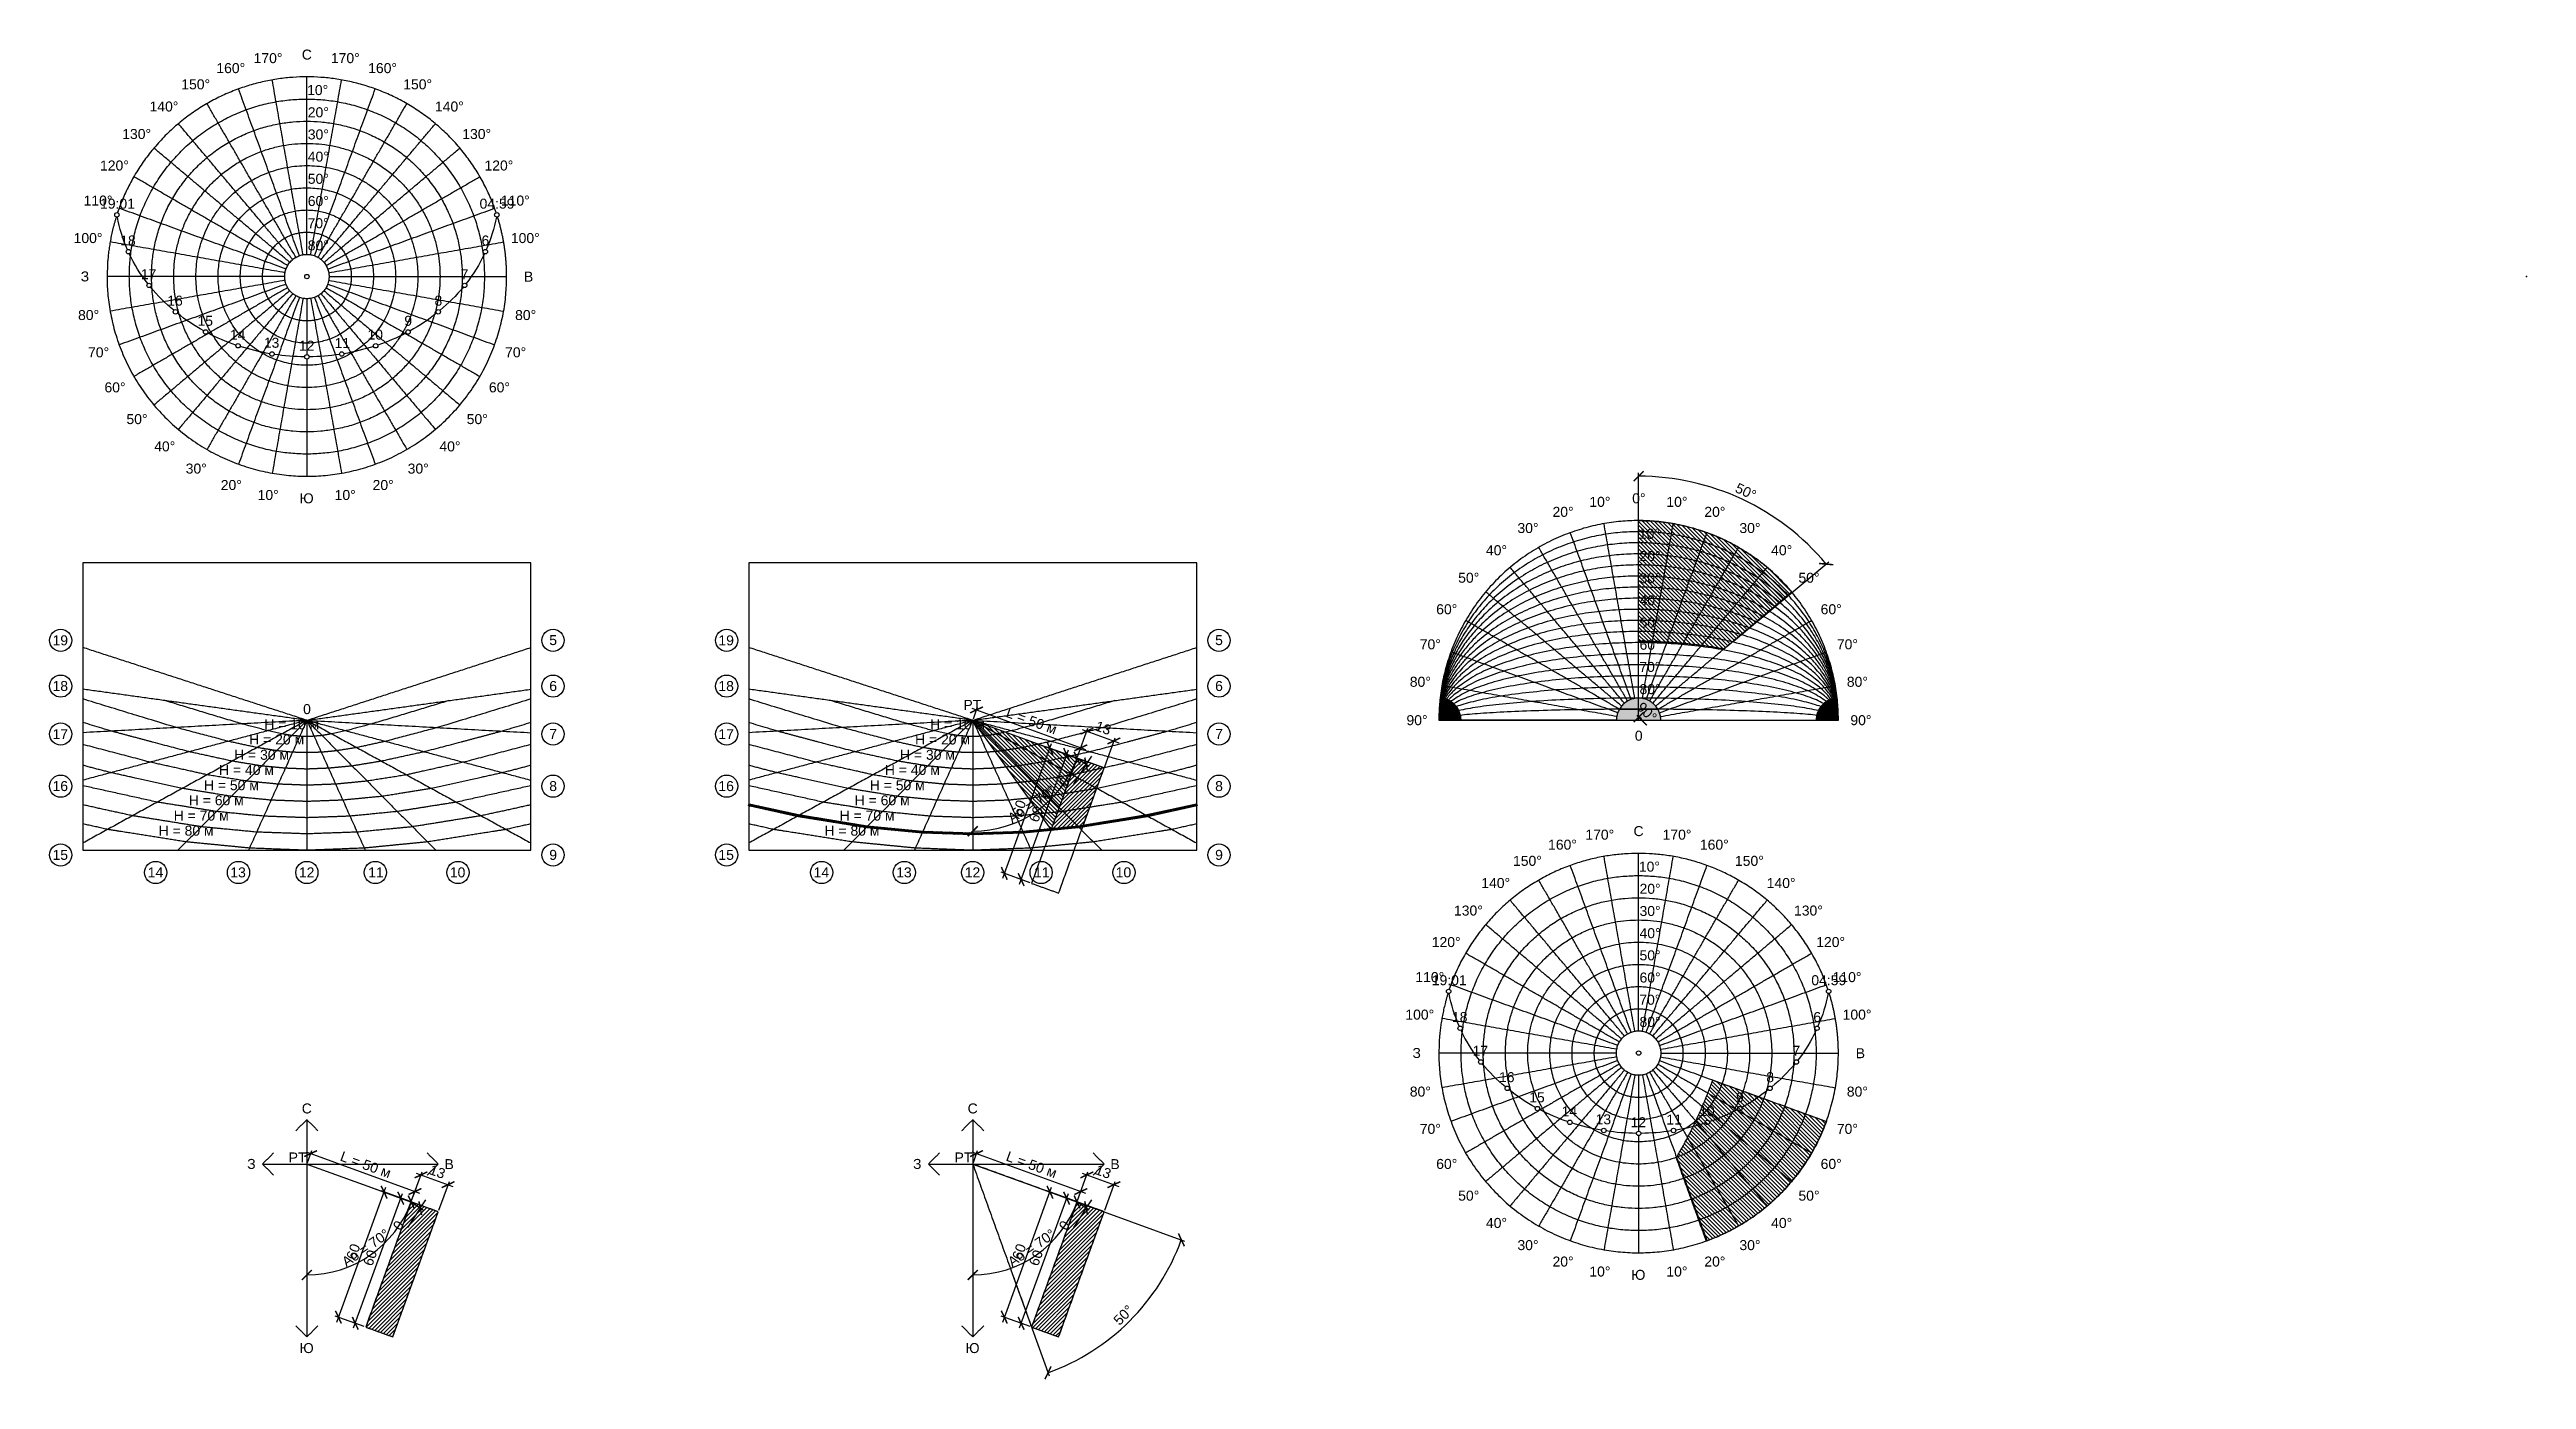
# Model space of a CAD drawing. Header units: metres. Extents: x -116 to 1000, y -497 to 102.
import ezdxf

# ---------------------------------------------------------------- set-up
doc = ezdxf.new("R2010")
doc.units = ezdxf.units.M
doc.layers.add('188', color=7, linetype='Continuous', true_color=0x000000)
doc.styles.add('Meters Architectural', font='arial.ttf')
doc.dimstyles.new('Meters Architectural', dxfattribs={"dimscale": 1.5, "dimtxt": 3, "dimasz": 3, "dimexe": 1, "dimexo": 0.5, "dimgap": 1, "dimtad": 1, "dimtoh": 1, "dimdec": 0, "dimzin": 1, "dimdsep": 46, "dimtxsty": 'Meters Architectural', "dimblk": 'ARCHTICK', "dimcen": 3, "dimdle": 1.5, "dimadec": 0, "dimazin": 1, "dimtfac": 1, "dimtdec": 4, "dimtix": 1, "dimtofl": 0, "dimtmove": 1, "dimatfit": 3, "dimldrblk": 'OPEN90', "dimfxl": 1, "dimtolj": 1, "dimtzin": 1, "dimarcsym": 0})
pattern_1 = [(45, (-9e-14, 2e-13), (-0.8838835, 0.8838835), [])]
pattern_2 = [(45, (0, 0), (-0.8838835, 0.8838835), [])]

msp = doc.modelspace()

# ---------------------------------------------------------------- texts
at = {"layer": '188', "char_height": 4.5, "attachment_point": 1, "style": 'Meters Architectural'}
for s, insert, width in [('170°', (-24, 100.7), 34.043), ('С', (-2.3, 102.3), 17.56), ('170°', (10.8, 100.7), 34.043), ('160°', (-40.8, 96.2), 34.043), ('160°', (27.6, 96.2), 34.043), ('140°', (-70.9, 78.9), 34.043), ('150°', (-56.6, 88.9), 34.043), ('10°', (0.1, 86.3), 27.098), ('150°', (43.4, 88.9), 34.043), ('140°', (57.7, 78.9), 34.043), ('20°', (0.4, 76.3), 27.098), ('130°', (-83.2, 66.5), 34.043), ('30°', (0.4, 66.3), 27.098), ('40°', (0.4, 56.3), 27.098), ('130°', (70, 66.5), 34.043), ('120°', (-93.2, 52.3), 34.043), ('50°', (0.4, 46.3), 27.098), ('120°', (80, 52.3), 34.043), ('110°', (-100.6, 36.5), 34.043), ('19:01', (-93.2, 35.1), 38.005), ('60°', (0.4, 36.3), 27.098), ('04:59', (77.8, 35.1), 39.766), ('110°', (87.4, 36.5), 34.043), ('70°', (0.3, 26.3), 27.098), ('100°', (-105.1, 19.6), 34.043), ('18', (-84.1, 18.5), 22.402), ('80°', (0.4, 16.3), 27.098), ('6', (78.7, 18.5), 15.408), ('100°', (91.9, 19.6), 34.043), ('З', (-101.9, 2.3), 16.092), ('17', (-74.8, 3.3), 22.353), ('7', (69.3, 3.3), 15.408), ('В', (97.8, 2.2), 16.728), ('16', (-62.9, -8.6), 22.353), ('8', (57.5, -8.6), 15.457), ('80°', (-103.1, -15.1), 27.098), ('15', (-49.3, -17.7), 22.451), ('9', (43.9, -17.7), 15.457), ('80°', (93.8, -15.1), 27.098), ('70°', (-98.6, -31.9), 27.098), ('14', (-34.7, -24), 22.304), ('13', (-19.4, -27.6), 22.353), ('12', (-3.6, -28.9), 22.255), ('11', (12.5, -27.7), 20.641), ('10', (27.3, -23.9), 22.353), ('70°', (89.3, -31.9), 27.098), ('60°', (-91.2, -47.7), 27.098), ('60°', (82, -47.7), 27.098), ('50°', (-81.3, -62), 27.098), ('50°', (72, -62), 27.098), ('40°', (-68.8, -74.3), 27.098), ('40°', (59.7, -74.3), 27.098), ('30°', (-54.6, -84.3), 27.098), ('30°', (45.4, -84.3), 27.098), ('20°', (-38.8, -91.7), 27.098), ('10°', (-22.2, -96.2), 27.098), ('Ю', (-3.3, -97.7), 21.033), ('10°', (12.5, -96.2), 27.098), ('20°', (29.6, -91.7), 27.098), ('10°', (577.8, -99.3), 27.098), ('0°', (597.1, -97.7), 20.152), ('10°', (612.5, -99.3), 27.098), ('30°', (545.4, -111.1), 27.098), ('20°', (561.2, -103.8), 27.098), ('20°', (629.6, -103.8), 27.098), ('30°', (645.4, -111.1), 27.098), ('40°', (531.2, -121.1), 27.098), ('10°', (600.1, -113.7), 27.098), ('40°', (659.7, -121.1), 27.098), ('50°', (518.7, -133.5), 27.098), ('30°', (600.4, -133.7), 27.098), ('20°', (600.4, -123.7), 27.098), ('50°', (672, -133.5), 27.098), ('40°', (600.4, -143.7), 27.098), ('60°', (508.8, -147.7), 27.098), ('50°', (600.4, -153.7), 27.098), ('60°', (682, -147.7), 27.098), ('19', (-114.6, -161.7), 22.402), ('5', (109.2, -161.6), 15.505), ('19', (185.4, -161.7), 22.402), ('5', (409.2, -161.6), 15.505), ('70°', (501.4, -163.5), 27.098), ('60°', (600.4, -163.7), 27.098), ('70°', (689.3, -163.5), 27.098), ('70°', (600.3, -173.7), 27.098), ('18', (-114.6, -182.3), 22.402), ('6', (109.2, -182.3), 15.408), ('18', (185.4, -182.3), 22.402), ('6', (409.2, -182.3), 15.408), ('80°', (496.9, -180.4), 27.098), ('80°', (600.4, -183.7), 27.098), ('80°', (693.8, -180.4), 27.098), ('H = 10 м', (-19.2, -199.6), 57.473), ('0', (-1.7, -192.7), 15.408), ('H = 10 м', (280.8, -199.6), 57.473), ('РТ', (295.8, -190.8), 24.799), ('90°', (495.4, -197.7), 27.098), ('90°', (695.4, -197.7), 27.098), ('17', (-114.6, -204), 22.353), ('H = 20 м', (-26, -206.4), 57.473), ('7', (109.2, -203.9), 15.408), ('17', (185.4, -204), 22.353), ('H = 20 м', (274, -206.4), 57.473), ('7', (409.2, -203.9), 15.408), ('0', (598.3, -204.7), 15.408), ('H = 40 м', (-39.6, -220.1), 57.473), ('H = 30 м', (-32.8, -213.3), 57.473), ('H = 40 м', (260.4, -220.1), 57.473), ('H = 30 м', (267.2, -213.3), 57.473), ('16', (-114.6, -227.4), 22.353), ('H = 60 м', (-53.2, -233.8), 57.473), ('H = 50 м', (-46.4, -227), 57.473), ('8', (109.2, -227.4), 15.457), ('16', (185.4, -227.4), 22.353), ('H = 60 м', (246.8, -233.8), 57.473), ('H = 50 м', (253.6, -227), 57.473), ('8', (409.2, -227.4), 15.457), ('H = 70 м', (-60, -240.7), 57.473), ('H = 70 м', (240, -240.7), 57.473), ('H = 80 м', (-66.8, -247.5), 57.473), ('H = 80 м', (233.2, -247.5), 57.473), ('160°', (559.2, -253.8), 34.043), ('170°', (576, -249.3), 34.043), ('С', (597.7, -247.7), 17.56), ('170°', (610.8, -249.3), 34.043), ('160°', (627.6, -253.8), 34.043), ('15', (-114.6, -258.4), 22.451), ('14', (-71.7, -266.3), 22.304), ('13', (-34.5, -266.3), 22.353), ('12', (-3.6, -266.3), 22.255), ('11', (27.6, -266.3), 20.641), ('10', (64.4, -266.3), 22.353), ('9', (109.2, -258.4), 15.457), ('15', (185.4, -258.4), 22.451), ('14', (228.3, -266.3), 22.304), ('13', (265.5, -266.3), 22.353), ('12', (296.4, -266.3), 22.255), ('11', (327.6, -266.3), 20.641), ('10', (364.4, -266.3), 22.353), ('9', (409.2, -258.4), 15.457), ('150°', (543.4, -261.1), 34.043), ('10°', (600.1, -263.7), 27.098), ('150°', (643.4, -261.1), 34.043), ('140°', (529.1, -271.1), 34.043), ('20°', (600.4, -273.7), 27.098), ('140°', (657.7, -271.1), 34.043), ('130°', (516.8, -283.5), 34.043), ('30°', (600.4, -283.7), 27.098), ('130°', (670, -283.5), 34.043), ('120°', (506.8, -297.7), 34.043), ('40°', (600.4, -293.7), 27.098), ('120°', (680, -297.7), 34.043), ('50°', (600.4, -303.7), 27.098), ('110°', (499.4, -313.5), 34.043), ('19:01', (506.8, -314.9), 38.005), ('60°', (600.4, -313.7), 27.098), ('04:59', (677.8, -314.9), 39.766), ('110°', (687.4, -313.5), 34.043), ('100°', (494.9, -330.4), 34.043), ('18', (515.9, -331.5), 22.402), ('80°', (600.4, -333.7), 27.098), ('70°', (600.3, -323.7), 27.098), ('6', (678.7, -331.5), 15.408), ('100°', (691.9, -330.4), 34.043), ('З', (498.1, -347.7), 16.092), ('17', (525.2, -346.7), 22.353), ('7', (669.3, -346.7), 15.408), ('В', (697.8, -347.8), 16.728), ('80°', (496.9, -365.1), 27.098), ('16', (537.1, -358.6), 22.353), ('15', (550.7, -367.7), 22.451), ('9', (643.9, -367.7), 15.457), ('8', (657.5, -358.6), 15.457), ('80°', (693.8, -365.1), 27.098), ('С', (-2.3, -372.7), 17.56), ('С', (297.7, -372.7), 17.56), ('14', (565.3, -374), 22.304), ('13', (580.6, -377.6), 22.353), ('12', (596.4, -378.9), 22.255), ('11', (612.5, -377.7), 20.641), ('10', (627.3, -373.9), 22.353), ('70°', (501.4, -381.9), 27.098), ('70°', (689.3, -381.9), 27.098), ('З', (-26.9, -397.7), 16.092), ('РТ', (-8.2, -394.8), 24.799), ('В', (62, -397.8), 16.728), ('З', (273.1, -397.7), 16.092), ('РТ', (291.8, -394.8), 24.799), ('В', (362, -397.8), 16.728), ('60°', (508.8, -397.7), 27.098), ('60°', (682, -397.7), 27.098), ('50°', (518.7, -412), 27.098), ('50°', (672, -412), 27.098), ('40°', (531.2, -424.3), 27.098), ('30°', (545.4, -434.3), 27.098), ('30°', (645.4, -434.3), 27.098), ('40°', (659.7, -424.3), 27.098), ('20°', (561.2, -441.7), 27.098), ('10°', (577.8, -446.2), 27.098), ('10°', (612.5, -446.2), 27.098), ('20°', (629.6, -441.7), 27.098), ('Ю', (596.7, -447.7), 21.033), ('Ю', (-3.3, -480.7), 21.033), ('Ю', (296.7, -480.7), 21.033)]:
    msp.add_mtext(s, dxfattribs=dict(at, insert=insert, width=width))

# ---------------------------------------------------------------- blocks, each defined once
blk = doc.blocks.new('_ArchTick')
at = {"color": 0, "linetype": 'ByBlock', "const_width": 0.15}
blk.add_lwpolyline([(-0.5, -0.5), (0.5, 0.5)], dxfattribs=at)
blk = doc.blocks.new('*D3')
at = {"layer": '188', "color": 0, "lineweight": -2}
for p, q in [((-0.4, -394.5), (50.8, -413.2)), ((0.3, -399.3), (2.2, -393.9)), ((47.2, -416.4), (49.2, -411))]:
    blk.add_line(p, q, dxfattribs=at)
at = {"layer": 'Defpoints', "color": 0}
for p in [(0, -400), (48.7, -412.4), (47, -417.1)]:
    blk.add_point(p, dxfattribs=at)
at = {"layer": '188', "color": 0, "lineweight": -2, "xscale": 4.5, "yscale": 4.5, "zscale": 4.5}
for p, rotation in [((1.7, -395.3), 160), ((48.7, -412.4), 340)]:
    blk.add_blockref('_ArchTick', p, dxfattribs=dict(at, rotation=rotation))
at = {"layer": '188', "color": 0, "insert": (26.5, -400.3), "char_height": 4.5, "attachment_point": 5, "rotation": 340, "style": 'Meters Architectural'}
blk.add_mtext('\\A1;L = 50 м', dxfattribs=at)
blk = doc.blocks.new('*D4')
at = {"layer": '188', "color": 0, "lineweight": -2}
for p, q in [((299.6, -194.5), (350.8, -213.2)), ((300.3, -199.3), (302.2, -193.9)), ((347.2, -216.4), (349.2, -211))]:
    blk.add_line(p, q, dxfattribs=at)
at = {"layer": 'Defpoints', "color": 0}
for p in [(300, -200), (347, -217.1), (348.7, -212.4)]:
    blk.add_point(p, dxfattribs=at)
at = {"layer": '188', "color": 0, "lineweight": -2, "xscale": 4.5, "yscale": 4.5, "zscale": 4.5}
for p, rotation in [((301.7, -195.3), 160), ((348.7, -212.4), 340)]:
    blk.add_blockref('_ArchTick', p, dxfattribs=dict(at, rotation=rotation))
at = {"layer": '188', "color": 0, "insert": (326.5, -200.3), "char_height": 4.5, "attachment_point": 5, "rotation": 340, "style": 'Meters Architectural'}
blk.add_mtext('\\A1;L = 50 м', dxfattribs=at)
blk = doc.blocks.new('*D5')
at = {"layer": '188', "color": 0, "lineweight": -2}
for p, q in [((299.6, -394.5), (350.8, -413.2)), ((300.3, -399.3), (302.2, -393.9)), ((347.2, -416.4), (349.2, -411))]:
    blk.add_line(p, q, dxfattribs=at)
at = {"layer": 'Defpoints', "color": 0}
for p in [(300, -400), (348.7, -412.4), (347, -417.1)]:
    blk.add_point(p, dxfattribs=at)
at = {"layer": '188', "color": 0, "lineweight": -2, "xscale": 4.5, "yscale": 4.5, "zscale": 4.5}
for p, rotation in [((301.7, -395.3), 160), ((348.7, -412.4), 340)]:
    blk.add_blockref('_ArchTick', p, dxfattribs=dict(at, rotation=rotation))
at = {"layer": '188', "color": 0, "insert": (326.5, -400.3), "char_height": 4.5, "attachment_point": 5, "rotation": 340, "style": 'Meters Architectural'}
blk.add_mtext('\\A1;L = 50 м', dxfattribs=at)
blk = doc.blocks.new('*D6')
at = {"layer": '188', "color": 0, "lineweight": -2}
for p, q in [((21, -473.9), (43.1, -413.3)), ((46.3, -416.8), (40.9, -414.9)), ((25.8, -473.2), (20.4, -471.3))]:
    blk.add_line(p, q, dxfattribs=at)
at = {"layer": 'Defpoints', "color": 0}
for p in [(42.3, -415.4), (47, -417.1), (26.5, -473.5)]:
    blk.add_point(p, dxfattribs=at)
at = {"layer": '188', "color": 0, "lineweight": -2, "xscale": 4.5, "yscale": 4.5, "zscale": 4.5}
for p, rotation in [((42.3, -415.4), 70), ((21.8, -471.8), 250)]:
    blk.add_blockref('_ArchTick', p, dxfattribs=dict(at, rotation=rotation))
at = {"layer": '188', "color": 0, "insert": (28.5, -442.3), "char_height": 4.5, "attachment_point": 5, "rotation": 70, "style": 'Meters Architectural'}
blk.add_mtext('\\A1;60', dxfattribs=at)
blk = doc.blocks.new('*D7')
at = {"layer": '188', "color": 0, "lineweight": -2}
for p, q in [((51.1, -419.9), (45.4, -428.6)), ((47.6, -417.5), (52.4, -420.7)), ((47.6, -417.5), (52.4, -420.7)), ((51.1, -419.9), (53.6, -416.1))]:
    blk.add_line(p, q, dxfattribs=at)
at = {"layer": 'Defpoints', "color": 0}
for p in [(47, -417.1), (47, -417.1), (51.1, -419.9)]:
    blk.add_point(p, dxfattribs=at)
at = {"layer": '188', "color": 0, "lineweight": -2, "xscale": 4.5, "yscale": 4.5, "zscale": 4.5}
for rotation in [236.3099324740203, 56.30993247402022]:
    blk.add_blockref('_ArchTick', (51.1, -419.9), dxfattribs=dict(at, rotation=rotation))
at = {"layer": '188', "color": 0, "insert": (41.3, -427.7), "char_height": 4.5, "attachment_point": 5, "rotation": 56.3099, "style": 'Meters Architectural'}
blk.add_mtext('\\A1;0', dxfattribs=at)
blk = doc.blocks.new('*D8')
at = {"layer": '188', "color": 0, "lineweight": -2}
for p, q in [((13.5, -471.2), (35.5, -410.5)), ((46.3, -416.8), (33.4, -412.1)), ((25.8, -473.2), (12.8, -468.5))]:
    blk.add_line(p, q, dxfattribs=at)
at = {"layer": 'Defpoints', "color": 0}
for p in [(34.8, -412.7), (47, -417.1), (26.5, -473.5)]:
    blk.add_point(p, dxfattribs=at)
at = {"layer": '188', "color": 0, "lineweight": -2, "xscale": 4.5, "yscale": 4.5, "zscale": 4.5}
for p, rotation in [((34.8, -412.7), 70), ((14.2, -469), 250)]:
    blk.add_blockref('_ArchTick', p, dxfattribs=dict(at, rotation=rotation))
at = {"layer": '188', "color": 0, "insert": (20.9, -439.5), "char_height": 4.5, "attachment_point": 5, "rotation": 70, "style": 'Meters Architectural'}
blk.add_mtext('\\A1;60', dxfattribs=at)
blk = doc.blocks.new('*D9')
at = {"layer": '188', "color": 0, "lineweight": -2}
for p, q in [((47.2, -416.4), (51.9, -403.5)), ((49.3, -404.1), (65.8, -410.1)), ((59.5, -420.8), (64.2, -407.9))]:
    blk.add_line(p, q, dxfattribs=at)
at = {"layer": 'Defpoints', "color": 0}
for p in [(63.6, -409.3), (47, -417.1), (59.2, -421.5)]:
    blk.add_point(p, dxfattribs=at)
at = {"layer": '188', "color": 0, "lineweight": -2, "xscale": 4.5, "yscale": 4.5, "zscale": 4.5}
for p, rotation in [((51.4, -404.9), 160), ((63.6, -409.3), 340)]:
    blk.add_blockref('_ArchTick', p, dxfattribs=dict(at, rotation=rotation))
at = {"layer": '188', "color": 0, "insert": (58.8, -403.5), "char_height": 4.5, "attachment_point": 5, "rotation": 340, "style": 'Meters Architectural'}
blk.add_mtext('\\A1;13', dxfattribs=at)
blk = doc.blocks.new('*D10')
at = {"layer": '188', "color": 0, "lineweight": -2}
for p, q in [((321, -273.9), (343.1, -213.3)), ((346.3, -216.8), (340.9, -214.9)), ((325.8, -273.2), (320.4, -271.3))]:
    blk.add_line(p, q, dxfattribs=at)
at = {"layer": 'Defpoints', "color": 0}
for p in [(342.3, -215.4), (347, -217.1), (326.5, -273.5)]:
    blk.add_point(p, dxfattribs=at)
at = {"layer": '188', "color": 0, "lineweight": -2, "xscale": 4.5, "yscale": 4.5, "zscale": 4.5}
for p, rotation in [((342.3, -215.4), 70.00000000000003), ((321.8, -271.8), 250)]:
    blk.add_blockref('_ArchTick', p, dxfattribs=dict(at, rotation=rotation))
at = {"layer": '188', "color": 0, "insert": (328.5, -242.3), "char_height": 4.5, "attachment_point": 5, "rotation": 70, "style": 'Meters Architectural'}
blk.add_mtext('\\A1;60', dxfattribs=at)
blk = doc.blocks.new('*D11')
at = {"layer": '188', "color": 0, "lineweight": -2}
for p, q in [((351.1, -219.9), (345.4, -228.6)), ((347.6, -217.5), (352.4, -220.7)), ((347.6, -217.5), (352.4, -220.7)), ((351.1, -219.9), (353.6, -216.1))]:
    blk.add_line(p, q, dxfattribs=at)
at = {"layer": 'Defpoints', "color": 0}
for p in [(347, -217.1), (347, -217.1), (351.1, -219.9)]:
    blk.add_point(p, dxfattribs=at)
at = {"layer": '188', "color": 0, "lineweight": -2, "xscale": 4.5, "yscale": 4.5, "zscale": 4.5}
for rotation in [236.3099324740203, 56.30993247402022]:
    blk.add_blockref('_ArchTick', (351.1, -219.9), dxfattribs=dict(at, rotation=rotation))
at = {"layer": '188', "color": 0, "insert": (341.3, -227.7), "char_height": 4.5, "attachment_point": 5, "rotation": 56.3099, "style": 'Meters Architectural'}
blk.add_mtext('\\A1;0', dxfattribs=at)
blk = doc.blocks.new('*D12')
at = {"layer": '188', "color": 0, "lineweight": -2}
for p, q in [((313.5, -271.2), (335.5, -210.5)), ((346.3, -216.8), (333.4, -212.1)), ((325.8, -273.2), (312.8, -268.5))]:
    blk.add_line(p, q, dxfattribs=at)
at = {"layer": 'Defpoints', "color": 0}
for p in [(334.8, -212.7), (347, -217.1), (326.5, -273.5)]:
    blk.add_point(p, dxfattribs=at)
at = {"layer": '188', "color": 0, "lineweight": -2, "xscale": 4.5, "yscale": 4.5, "zscale": 4.5}
for p, rotation in [((334.8, -212.7), 70.00000000000003), ((314.2, -269), 250)]:
    blk.add_blockref('_ArchTick', p, dxfattribs=dict(at, rotation=rotation))
at = {"layer": '188', "color": 0, "insert": (320.9, -239.5), "char_height": 4.5, "attachment_point": 5, "rotation": 70, "style": 'Meters Architectural'}
blk.add_mtext('\\A1;60', dxfattribs=at)
blk = doc.blocks.new('*D13')
at = {"layer": '188', "color": 0, "lineweight": -2}
for p, q in [((347.2, -216.4), (351.9, -203.5)), ((349.3, -204.1), (365.8, -210.1)), ((359.5, -220.8), (364.2, -207.9))]:
    blk.add_line(p, q, dxfattribs=at)
at = {"layer": 'Defpoints', "color": 0}
for p in [(363.6, -209.3), (347, -217.1), (359.2, -221.5)]:
    blk.add_point(p, dxfattribs=at)
at = {"layer": '188', "color": 0, "lineweight": -2, "xscale": 4.5, "yscale": 4.5, "zscale": 4.5}
for p, rotation in [((351.4, -204.9), 159.9999999999999), ((363.6, -209.3), 340)]:
    blk.add_blockref('_ArchTick', p, dxfattribs=dict(at, rotation=rotation))
at = {"layer": '188', "color": 0, "insert": (358.8, -203.5), "char_height": 4.5, "attachment_point": 5, "rotation": 340, "style": 'Meters Architectural'}
blk.add_mtext('\\A1;13', dxfattribs=at)
blk = doc.blocks.new('*D14')
at = {"layer": '188', "color": 0, "lineweight": -2}
for p, q in [((347.7, -417.4), (395.4, -434.7)), ((317.2, -447.7), (334.4, -495.5))]:
    blk.add_line(p, q, dxfattribs=at)
blk.add_arc((300, -400), 100, 289.8056, 340, dxfattribs=at)
at = {"layer": 'Defpoints', "color": 0}
for p in [(300, -400), (300, -400), (347, -417.1), (316.9, -447), (359.5, -480.3)]:
    blk.add_point(p, dxfattribs=at)
at = {"layer": '188', "color": 0, "lineweight": -2, "xscale": 4.5, "yscale": 4.5, "zscale": 4.5}
for p, rotation in [((394, -434.2), 69.99999999999997), ((333.9, -494.1), 199.8055710922652)]:
    blk.add_blockref('_ArchTick', p, dxfattribs=dict(at, rotation=rotation))
at = {"layer": '188', "color": 0, "insert": (367.9, -468.1), "char_height": 4.5, "attachment_point": 5, "rotation": 44.9028, "style": 'Meters Architectural'}
blk.add_mtext('\\A1;50%%d', dxfattribs=at)
blk = doc.blocks.new('_Open90')
at = {"color": 0, "linetype": 'ByBlock', "lineweight": -2}
for p, q in [((0, 0), (-1, 0)), ((-0.5, 0.5), (0, 0)), ((0, 0), (-0.5, -0.5))]:
    blk.add_line(p, q, dxfattribs=at)
blk = doc.blocks.new('*D15')
at = {"layer": '188', "color": 0, "lineweight": -2}
for p, q in [((321, -473.9), (343.1, -413.3)), ((346.3, -416.8), (340.9, -414.9)), ((325.8, -473.2), (320.4, -471.3))]:
    blk.add_line(p, q, dxfattribs=at)
at = {"layer": 'Defpoints', "color": 0}
for p in [(342.3, -415.4), (347, -417.1), (326.5, -473.5)]:
    blk.add_point(p, dxfattribs=at)
at = {"layer": '188', "color": 0, "lineweight": -2, "xscale": 4.5, "yscale": 4.5, "zscale": 4.5}
for p, rotation in [((342.3, -415.4), 70.00000000000003), ((321.8, -471.8), 250)]:
    blk.add_blockref('_ArchTick', p, dxfattribs=dict(at, rotation=rotation))
at = {"layer": '188', "color": 0, "insert": (328.5, -442.3), "char_height": 4.5, "attachment_point": 5, "rotation": 70, "style": 'Meters Architectural'}
blk.add_mtext('\\A1;60', dxfattribs=at)
blk = doc.blocks.new('*D16')
at = {"layer": '188', "color": 0, "lineweight": -2}
for p, q in [((351.1, -419.9), (345.4, -428.6)), ((347.6, -417.5), (352.4, -420.7)), ((347.6, -417.5), (352.4, -420.7)), ((351.1, -419.9), (353.6, -416.1))]:
    blk.add_line(p, q, dxfattribs=at)
at = {"layer": 'Defpoints', "color": 0}
for p in [(347, -417.1), (347, -417.1), (351.1, -419.9)]:
    blk.add_point(p, dxfattribs=at)
at = {"layer": '188', "color": 0, "lineweight": -2, "xscale": 4.5, "yscale": 4.5, "zscale": 4.5}
for rotation in [236.3099324740203, 56.30993247402022]:
    blk.add_blockref('_ArchTick', (351.1, -419.9), dxfattribs=dict(at, rotation=rotation))
at = {"layer": '188', "color": 0, "insert": (341.3, -427.7), "char_height": 4.5, "attachment_point": 5, "rotation": 56.3099, "style": 'Meters Architectural'}
blk.add_mtext('\\A1;0', dxfattribs=at)
blk = doc.blocks.new('*D17')
at = {"layer": '188', "color": 0, "lineweight": -2}
for p, q in [((313.5, -471.2), (335.5, -410.5)), ((346.3, -416.8), (333.4, -412.1)), ((325.8, -473.2), (312.8, -468.5))]:
    blk.add_line(p, q, dxfattribs=at)
at = {"layer": 'Defpoints', "color": 0}
for p in [(334.8, -412.7), (347, -417.1), (326.5, -473.5)]:
    blk.add_point(p, dxfattribs=at)
at = {"layer": '188', "color": 0, "lineweight": -2, "xscale": 4.5, "yscale": 4.5, "zscale": 4.5}
for p, rotation in [((334.8, -412.7), 70.00000000000003), ((314.2, -469), 250)]:
    blk.add_blockref('_ArchTick', p, dxfattribs=dict(at, rotation=rotation))
at = {"layer": '188', "color": 0, "insert": (320.9, -439.5), "char_height": 4.5, "attachment_point": 5, "rotation": 70, "style": 'Meters Architectural'}
blk.add_mtext('\\A1;60', dxfattribs=at)
blk = doc.blocks.new('*D18')
at = {"layer": '188', "color": 0, "lineweight": -2}
for p, q in [((347.2, -416.4), (351.9, -403.5)), ((349.3, -404.1), (365.8, -410.1)), ((359.5, -420.8), (364.2, -407.9))]:
    blk.add_line(p, q, dxfattribs=at)
at = {"layer": 'Defpoints', "color": 0}
for p in [(363.6, -409.3), (347, -417.1), (359.2, -421.5)]:
    blk.add_point(p, dxfattribs=at)
at = {"layer": '188', "color": 0, "lineweight": -2, "xscale": 4.5, "yscale": 4.5, "zscale": 4.5}
for p, rotation in [((351.4, -404.9), 159.9999999999999), ((363.6, -409.3), 340)]:
    blk.add_blockref('_ArchTick', p, dxfattribs=dict(at, rotation=rotation))
at = {"layer": '188', "color": 0, "insert": (358.8, -403.5), "char_height": 4.5, "attachment_point": 5, "rotation": 340, "style": 'Meters Architectural'}
blk.add_mtext('\\A1;13', dxfattribs=at)
blk = doc.blocks.new('*D19')
at = {"layer": '188', "color": 0, "lineweight": -2}
for p, q in [((600, -199.2), (600, -197.1)), ((600.8, -200), (602.9, -200))]:
    blk.add_line(p, q, dxfattribs=at)
blk.add_arc((600, -200), 1.41, 0, 90, dxfattribs=at)
at = {"layer": 'Defpoints', "color": 0}
for p in [(598.6, -200), (600, -200), (600, -200), (601.2, -199.3), (600, -201.4)]:
    blk.add_point(p, dxfattribs=at)
at = {"layer": '188', "color": 0, "lineweight": -2, "xscale": 4.5, "yscale": 4.5, "zscale": 4.5}
for p, rotation in [((600, -198.6), 180), ((601.4, -200), 270)]:
    blk.add_blockref('_ArchTick', p, dxfattribs=dict(at, rotation=rotation))
at = {"layer": '188', "color": 0, "insert": (603.7, -196.3), "char_height": 4.5, "attachment_point": 5, "rotation": 315, "style": 'Meters Architectural'}
blk.add_mtext('\\A1;90%%d', dxfattribs=at)
blk = doc.blocks.new('*D20')
at = {"layer": '188', "color": 0, "lineweight": -2}
for p, q in [((600, -144.2), (600, -88.5)), ((642.8, -164.3), (685.7, -128.6))]:
    blk.add_line(p, q, dxfattribs=at)
blk.add_arc((600, -200), 110, 39.8056, 90, dxfattribs=at)
at = {"layer": 'Defpoints', "color": 0}
for p in [(660.7, -108.2), (600, -145), (642.3, -164.8), (600, -200), (600, -200)]:
    blk.add_point(p, dxfattribs=at)
at = {"layer": '188', "color": 0, "lineweight": -2, "xscale": 4.5, "yscale": 4.5, "zscale": 4.5}
for p, rotation in [((600, -90), 179.9999999999999), ((684.5, -129.6), 309.8055710922652)]:
    blk.add_blockref('_ArchTick', p, dxfattribs=dict(at, rotation=rotation))
at = {"layer": '188', "color": 0, "insert": (648.3, -96.9), "char_height": 4.5, "attachment_point": 5, "rotation": 334.9028, "style": 'Meters Architectural'}
blk.add_mtext('\\A1;50%%d', dxfattribs=at)
blk = doc.blocks.new('*D21')
at = {"layer": '188', "color": 0, "lineweight": -2}
for p, q in [((24.2, -408.8), (48.4, -417.6)), ((0, -425.8), (0, -451.5))]:
    blk.add_line(p, q, dxfattribs=at)
blk.add_arc((0, -400), 50, 270, 340, dxfattribs=at)
at = {"layer": 'Defpoints', "color": 0}
for p in [(0, -400), (0, -400), (23.5, -408.6), (0, -425), (19.8, -445.9)]:
    blk.add_point(p, dxfattribs=at)
at = {"layer": '188', "color": 0, "lineweight": -2, "xscale": 4.5, "yscale": 4.5, "zscale": 4.5}
for p, rotation in [((47, -417.1), 70.0000000000001), ((0, -450), 180)]:
    blk.add_blockref('_ArchTick', p, dxfattribs=dict(at, rotation=rotation))
at = {"layer": '188', "color": 0, "insert": (26.5, -437.8), "char_height": 4.5, "attachment_point": 5, "rotation": 35, "style": 'Meters Architectural'}
blk.add_mtext('Aо = 70°', dxfattribs=at)
blk = doc.blocks.new('*D22')
at = {"layer": '188', "color": 0, "lineweight": -2}
for p, q in [((324.2, -208.8), (348.4, -217.6)), ((300, -225.8), (300, -251.5))]:
    blk.add_line(p, q, dxfattribs=at)
blk.add_arc((300, -200), 50, 270, 340, dxfattribs=at)
at = {"layer": 'Defpoints', "color": 0}
for p in [(300, -200), (300, -200), (323.5, -208.6), (300, -225), (319.8, -245.9)]:
    blk.add_point(p, dxfattribs=at)
at = {"layer": '188', "color": 0, "lineweight": -2, "xscale": 4.5, "yscale": 4.5, "zscale": 4.5}
for p, rotation in [((347, -217.1), 69.99999999999997), ((300, -250), 180)]:
    blk.add_blockref('_ArchTick', p, dxfattribs=dict(at, rotation=rotation))
at = {"layer": '188', "color": 0, "insert": (326.5, -237.8), "char_height": 4.5, "attachment_point": 5, "rotation": 35, "style": 'Meters Architectural'}
blk.add_mtext('Aо = 70°', dxfattribs=at)
blk = doc.blocks.new('*D23')
at = {"layer": '188', "color": 0, "lineweight": -2}
for p, q in [((324.2, -408.8), (348.4, -417.6)), ((300, -425.8), (300, -451.5))]:
    blk.add_line(p, q, dxfattribs=at)
blk.add_arc((300, -400), 50, 270, 340, dxfattribs=at)
at = {"layer": 'Defpoints', "color": 0}
for p in [(300, -400), (300, -400), (323.5, -408.6), (300, -425), (319.8, -445.9)]:
    blk.add_point(p, dxfattribs=at)
at = {"layer": '188', "color": 0, "lineweight": -2, "xscale": 4.5, "yscale": 4.5, "zscale": 4.5}
for p, rotation in [((347, -417.1), 70.0000000000001), ((300, -450), 180)]:
    blk.add_blockref('_ArchTick', p, dxfattribs=dict(at, rotation=rotation))
at = {"layer": '188', "color": 0, "insert": (326.5, -437.8), "char_height": 4.5, "attachment_point": 5, "rotation": 35, "style": 'Meters Architectural'}
blk.add_mtext('Aо = 70°', dxfattribs=at)

# ---------------------------------------------------------------- dimensions: what is measured, and where the dimension line sits
at = {"layer": '188'}
for base, line1, line2, picture, middle in [((660.7, -108.2), ((642.3, -164.8), (600, -200)), ((600, -200), (600, -145)), '*D20', (648.3, -96.9)), ((601.2, -199.3), ((600, -200), (598.6, -200)), ((600, -201.4), (600, -200)), '*D19', (603.7, -196.3)), ((359.5, -480.3), ((316.9, -447), (300, -400)), ((300, -400), (347, -417.1)), '*D14', (367.9, -468.1))]:
    dim = msp.add_angular_dim_2l(base=base, line1=line1, line2=line2, dimstyle='Meters Architectural', override={"dimtad": 1, "dimtxsty": 'Meters Architectural', "dimblk": 'ArchTick', "dimsah": 0}, dxfattribs=at)
    dim.commit()
    dim.dimension.update_dxf_attribs({"geometry": picture, "text_midpoint": middle})
for base, p1, p2, picture, middle in [((348.7, -212.4), (300, -200), (347, -217.1), '*D4', (326.5, -200.3)), ((48.7, -412.4), (0, -400), (47, -417.1), '*D3', (26.5, -400.3)), ((348.7, -412.4), (300, -400), (347, -417.1), '*D5', (326.5, -400.3))]:
    dim = msp.add_linear_dim(base=base, p1=p1, p2=p2, angle=340, text='L = 50 м', dimstyle='Meters Architectural', override={"dimscale": 1.5, "dimtxt": 3, "dimasz": 3, "dimexe": 1, "dimexo": 0.5, "dimgap": 1, "dimtad": 1, "dimtih": 0, "dimtoh": 0, "dimdec": 0, "dimlfac": 1, "dimzin": 1, "dimtxsty": 'Meters Architectural', "dimblk": 'ArchTick', "dimsah": 0, "dimcen": 3, "dimdle": 1.5, "dimazin": 1, "dimtix": 0, "dimtmove": 0, "dimtzin": 1}, dxfattribs=at)
    dim.commit()
    dim.dimension.update_dxf_attribs({"geometry": picture, "text_midpoint": middle})
for base, line1, line2, picture, middle in [((319.8, -245.9), ((300, -225), (300, -200)), ((300, -200), (323.5, -208.6)), '*D22', (326.5, -237.8)), ((19.8, -445.9), ((0, -425), (0, -400)), ((0, -400), (23.5, -408.6)), '*D21', (26.5, -437.8)), ((319.8, -445.9), ((300, -425), (300, -400)), ((300, -400), (323.5, -408.6)), '*D23', (326.5, -437.8))]:
    dim = msp.add_angular_dim_2l(base=base, line1=line1, line2=line2, text='Aо = 70°', dimstyle='Meters Architectural', override={"dimtad": 1, "dimtxsty": 'Meters Architectural', "dimblk": 'ArchTick', "dimsah": 0}, dxfattribs=at)
    dim.commit()
    dim.dimension.update_dxf_attribs({"geometry": picture, "text_midpoint": middle})
for base, p1, p2, angle, picture, middle in [((363.6, -209.3), (347, -217.1), (359.2, -221.5), 340, '*D13', (358.8, -203.5)), ((334.8, -212.7), (326.5, -273.5), (347, -217.1), 70, '*D12', (320.9, -239.5)), ((342.3, -215.4), (326.5, -273.5), (347, -217.1), 70, '*D10', (328.5, -242.3)), ((351.1448825, -219.8745081), (346.984631, -217.1010072), (346.984631, -217.1010072), 236.3099325, '*D11', (341.3485304, -227.7234466)), ((63.6, -409.3), (47, -417.1), (59.2, -421.5), 340, '*D9', (58.8, -403.5)), ((363.6, -409.3), (347, -417.1), (359.2, -421.5), 340, '*D18', (358.8, -403.5)), ((34.8, -412.7), (26.5, -473.5), (47, -417.1), 70, '*D8', (20.9, -439.5)), ((42.3, -415.4), (26.5, -473.5), (47, -417.1), 70, '*D6', (28.5, -442.3)), ((334.8, -412.7), (326.5, -473.5), (347, -417.1), 70, '*D17', (320.9, -439.5)), ((342.3, -415.4), (326.5, -473.5), (347, -417.1), 70, '*D15', (328.5, -442.3)), ((51.1448825, -419.8745081), (46.984631, -417.1010072), (46.984631, -417.1010072), 236.3099325, '*D7', (41.3485304, -427.7234466)), ((351.1448825, -419.8745081), (346.984631, -417.1010072), (346.984631, -417.1010072), 236.3099325, '*D16', (341.3485304, -427.7234466))]:
    dim = msp.add_linear_dim(base=base, p1=p1, p2=p2, angle=angle, dimstyle='Meters Architectural', override={"dimscale": 1.5, "dimtxt": 3, "dimasz": 3, "dimexe": 1, "dimexo": 0.5, "dimgap": 1, "dimtad": 1, "dimtih": 0, "dimtoh": 0, "dimdec": 0, "dimlfac": 1, "dimzin": 1, "dimtxsty": 'Meters Architectural', "dimblk": 'ArchTick', "dimsah": 0, "dimcen": 3, "dimdle": 1.5, "dimazin": 1, "dimtix": 0, "dimtmove": 0, "dimtzin": 1}, dxfattribs=at)
    dim.commit()
    dim.dimension.update_dxf_attribs({"geometry": picture, "text_midpoint": middle})

# ---------------------------------------------------------------- hatches: boundary and pattern name
at = {"layer": '188', "true_color": 0xd671f5, "extrusion": (0, 0, -1)}
h = msp.add_hatch(dxfattribs=at)
h.set_pattern_fill('Hatch1', color=201, scale=10, angle=45, style=0, pattern_type=2)
h.set_pattern_definition(pattern_2)
h.paths.add_polyline_path([(-600, -164.5), (-600, -110), (-602.2, -110), (-604.5, -110.1), (-606.7, -110.3), (-609, -110.4), (-611.3, -110.7), (-613.6, -111), (-615.9, -111.4), (-618.2, -111.9), (-620.5, -112.4), (-622.9, -113), (-625.2, -113.6), (-627.5, -114.3), (-629.8, -115.1), (-632.2, -115.9), (-634.5, -116.9), (-636.8, -117.8), (-639, -118.9), (-641.3, -120), (-643.5, -121.2), (-645.7, -122.5), (-647.9, -123.8), (-650, -125.2), (-652.1, -126.6), (-654.2, -128.2), (-656.3, -129.7), (-658.2, -131.4), (-660.2, -133.1), (-662.1, -134.8), (-663.9, -136.7), (-665.7, -138.5), (-667.5, -140.4), (-669.1, -142.4), (-638.5, -167.9), (-633.7, -167.1), (-628.9, -166.3), (-624, -165.7), (-619.1, -165.3), (-614.3, -164.9), (-609.4, -164.7), (-604.7, -164.5)], flags=0)
at = {"layer": '188', "true_color": 0xff6b6b, "extrusion": (0, 0, -1)}
h = msp.add_hatch(dxfattribs=at)
h.set_pattern_fill('Hatch1', color=11, scale=10, angle=45, style=0, pattern_type=2)
h.set_pattern_definition([(45, (2e-14, 0), (-0.8838835, 0.8838835), [])])
h.paths.add_polyline_path([(-300, -200), (-347, -217.1), (-335.3, -249.2)], flags=0)
at = {"layer": '188', "true_color": 0xffffff}
for points in [[(510.6, -190), (510.3, -192.5), (510.1, -195.1), (510, -197.5), (510, -200), (520, -200), (520, -199.8), (520, -199.6), (520, -199.4), (520, -199.1), (519.9, -198.9), (519.9, -198.7), (519.9, -198.5), (519.8, -198.3), (519.8, -198), (519.8, -197.8), (519.7, -197.6), (519.6, -197.4), (519.6, -197.1), (519.5, -196.9), (519.4, -196.7), (519.4, -196.5), (519.3, -196.2), (519.2, -196), (519.1, -195.8), (519, -195.6), (518.9, -195.4), (518.7, -195.2), (518.6, -194.9), (518.5, -194.7), (518.4, -194.5), (518.2, -194.3), (518.1, -194.1), (517.9, -193.9), (517.8, -193.7), (517.6, -193.5), (517.5, -193.3), (517.3, -193.2), (517.1, -193), (516.9, -192.8), (516.8, -192.6), (516.6, -192.5), (516.4, -192.3), (516.2, -192.2), (516, -192), (515.8, -191.9), (515.6, -191.7), (515.4, -191.6), (515.2, -191.4), (515, -191.3), (514.8, -191.2), (514.5, -191.1), (514.3, -191), (514.1, -190.9), (513.9, -190.8), (513.7, -190.7), (513.4, -190.6), (513.2, -190.5), (513, -190.5), (512.8, -190.4), (512.6, -190.3), (512.3, -190.3), (512.1, -190.2), (511.9, -190.2), (511.7, -190.1), (511.4, -190.1), (511.2, -190.1), (511, -190), (510.8, -190)], [(590, -200), (610, -200), (610, -199.8), (610, -199.6), (610, -199.3), (610, -199.1), (609.9, -198.9), (609.9, -198.6), (609.9, -198.4), (609.8, -198.2), (609.8, -197.9), (609.7, -197.7), (609.7, -197.5), (609.6, -197.2), (609.5, -197), (609.5, -196.8), (609.4, -196.6), (609.3, -196.3), (609.2, -196.1), (609.1, -195.9), (609, -195.6), (608.9, -195.4), (608.8, -195.2), (608.6, -195), (608.5, -194.7), (608.4, -194.5), (608.2, -194.3), (608.1, -194.1), (607.9, -193.9), (607.8, -193.7), (607.6, -193.5), (607.4, -193.3), (607.3, -193.1), (607.1, -192.9), (606.9, -192.7), (606.7, -192.6), (606.5, -192.4), (606.3, -192.2), (606.1, -192.1), (605.9, -191.9), (605.7, -191.8), (605.5, -191.6), (605.3, -191.5), (605, -191.4), (604.8, -191.2), (604.6, -191.1), (604.4, -191), (604.1, -190.9), (603.9, -190.8), (603.7, -190.7), (603.4, -190.6), (603.2, -190.5), (603, -190.5), (602.8, -190.4), (602.5, -190.3), (602.3, -190.3), (602.1, -190.2), (601.8, -190.2), (601.6, -190.1), (601.4, -190.1), (601.1, -190.1), (600.9, -190), (600.7, -190), (600.4, -190), (600.2, -190), (600, -190), (599.8, -190), (599.6, -190), (599.3, -190), (599.1, -190), (598.9, -190.1), (598.6, -190.1), (598.4, -190.1), (598.2, -190.2), (597.9, -190.2), (597.7, -190.3), (597.5, -190.3), (597.2, -190.4), (597, -190.5), (596.8, -190.5), (596.6, -190.6), (596.3, -190.7), (596.1, -190.8), (595.9, -190.9), (595.6, -191), (595.4, -191.1), (595.2, -191.2), (595, -191.4), (594.7, -191.5), (594.5, -191.6), (594.3, -191.8), (594.1, -191.9), (593.9, -192.1), (593.7, -192.2), (593.5, -192.4), (593.3, -192.6), (593.1, -192.7), (592.9, -192.9), (592.7, -193.1), (592.6, -193.3), (592.4, -193.5), (592.2, -193.7), (592.1, -193.9), (591.9, -194.1), (591.8, -194.3), (591.6, -194.5), (591.5, -194.7), (591.4, -195), (591.2, -195.2), (591.1, -195.4), (591, -195.6), (590.9, -195.9), (590.8, -196.1), (590.7, -196.3), (590.6, -196.6), (590.5, -196.8), (590.5, -197), (590.4, -197.2), (590.3, -197.5), (590.3, -197.7), (590.2, -197.9), (590.2, -198.2), (590.1, -198.4), (590.1, -198.6), (590.1, -198.9), (590, -199.1), (590, -199.3), (590, -199.6), (590, -199.8)], [(680, -200), (690, -200), (690, -197.5), (689.9, -195.1), (689.7, -192.5), (689.4, -190), (689.2, -190), (689, -190), (688.8, -190.1), (688.6, -190.1), (688.3, -190.1), (688.1, -190.2), (687.9, -190.2), (687.7, -190.3), (687.4, -190.3), (687.2, -190.4), (687, -190.5), (686.8, -190.5), (686.6, -190.6), (686.3, -190.7), (686.1, -190.8), (685.9, -190.9), (685.7, -191), (685.5, -191.1), (685.2, -191.2), (685, -191.3), (684.8, -191.4), (684.6, -191.6), (684.4, -191.7), (684.2, -191.9), (684, -192), (683.8, -192.2), (683.6, -192.3), (683.4, -192.5), (683.2, -192.6), (683.1, -192.8), (682.9, -193), (682.7, -193.2), (682.5, -193.3), (682.4, -193.5), (682.2, -193.7), (682.1, -193.9), (681.9, -194.1), (681.8, -194.3), (681.6, -194.5), (681.5, -194.7), (681.4, -194.9), (681.3, -195.2), (681.1, -195.4), (681, -195.6), (680.9, -195.8), (680.8, -196), (680.7, -196.2), (680.6, -196.5), (680.6, -196.7), (680.5, -196.9), (680.4, -197.1), (680.4, -197.4), (680.3, -197.6), (680.2, -197.8), (680.2, -198), (680.2, -198.3), (680.1, -198.5), (680.1, -198.7), (680.1, -198.9), (680, -199.1), (680, -199.4), (680, -199.6), (680, -199.8)]]:
    msp.add_hatch(color=7, dxfattribs=at).paths.add_polyline_path(points, flags=0)
at = {"layer": '188', "true_color": 0xd671f5}
h = msp.add_hatch(dxfattribs=at)
h.set_pattern_fill('Hatch1', color=201, scale=10, angle=45, style=0, pattern_type=2)
h.set_pattern_definition([(45, (-1e-13, 1e-13), (-0.8838835, 0.8838835), [])])
h.paths.add_polyline_path([(347.6, -248), (349.7, -247.6), (359.2, -221.5), (347, -217.1), (335.3, -249.2)], flags=0)
at = {"layer": '188', "true_color": 0xd671f5, "extrusion": (0, 0, -1)}
h = msp.add_hatch(dxfattribs=at)
h.set_pattern_fill('Hatch1', color=201, scale=10, angle=45, style=0, pattern_type=2)
h.set_pattern_definition([(45, (7e-15, 0), (-0.8838835, 0.8838835), [])])
h.paths.add_polyline_path([(-401.1, -238.6), (-378.7, -243.5), (-347.7, -248.5), (-322.7, -250.9), (-300, -251.7), (-277.3, -250.9), (-252.3, -248.5), (-221.3, -243.5), (-198.9, -238.6), (-199.2, -237.6), (-221.5, -242.5), (-252.4, -247.5), (-277.4, -249.9), (-300, -250.7), (-322.6, -249.9), (-347.6, -247.5), (-378.5, -242.5), (-400.8, -237.6)], flags=0)
h = msp.add_hatch(dxfattribs=at)
h.set_pattern_fill('Hatch1', color=201, scale=10, angle=45, style=0, pattern_type=2)
h.set_pattern_definition(pattern_2)
h.paths.add_polyline_path([(-633.4, -362.2), (-684.6, -380.8), (-683.8, -382.9), (-682.9, -384.9), (-682, -387), (-681.1, -389.1), (-680, -391.1), (-679, -393.2), (-677.8, -395.2), (-676.6, -397.3), (-675.3, -399.3), (-674, -401.3), (-672.6, -403.2), (-671.1, -405.2), (-669.6, -407.1), (-668, -409), (-666.3, -410.8), (-664.6, -412.6), (-662.9, -414.4), (-661, -416.1), (-659.2, -417.8), (-657.2, -419.5), (-655.2, -421.1), (-653.2, -422.6), (-651.1, -424.1), (-649, -425.5), (-646.8, -426.9), (-644.6, -428.2), (-642.3, -429.4), (-640, -430.6), (-637.7, -431.7), (-635.3, -432.8), (-632.9, -433.8), (-630.5, -434.7), (-617, -397.2), (-619.4, -393), (-621.7, -388.7), (-624, -384.3), (-626.1, -379.8), (-628.1, -375.4), (-630, -371), (-631.8, -366.5)], flags=0)
at = {"layer": '188', "true_color": 0xd671f5}
h = msp.add_hatch(dxfattribs=at)
h.set_pattern_fill('Hatch1', color=201, scale=10, angle=45, style=0, pattern_type=2)
h.set_pattern_definition(pattern_1)
h.paths.add_polyline_path([(47, -417.1), (26.5, -473.5), (38.7, -477.9), (59.2, -421.5)], flags=0)
h = msp.add_hatch(dxfattribs=at)
h.set_pattern_fill('Hatch1', color=201, scale=10, angle=45, style=0, pattern_type=2)
h.set_pattern_definition(pattern_1)
h.paths.add_polyline_path([(347, -417.1), (326.5, -473.5), (338.7, -477.9), (359.2, -421.5)], flags=0)

# ---------------------------------------------------------------- linework, layer by layer
at = {"layer": '188'}
for p, q in [((300, -200), (347, -217.1)), ((510, -200), (690, -200)), ((510.1, -195), (518.7, -195)), ((515, -200), (515, -191.3)), ((591.3, -195), (608.7, -195)), ((600, -200), (600, -190)), ((681.3, -195), (689.9, -195)), ((685, -200), (685, -191.3)), ((0, -380), (0, -477.9)), ((300, -380), (300, -477.9)), ((-20, -400), (59.2, -400)), ((0, -400), (47, -417.1)), ((280, -400), (359.2, -400)), ((300, -400), (347, -417.1))]:
    msp.add_line(p, q, dxfattribs=at)
for points in [[(-100.9, -258.6), (100.9, -258.6), (100.9, -129), (-100.9, -129)], [(199.1, -258.6), (400.9, -258.6), (400.9, -129), (199.1, -129)], [(300, -200), (347, -217.1), (335.3, -249.2)], [(347.6, -248), (349.7, -247.6), (359.2, -221.5), (347, -217.1), (335.3, -249.2)], [(401.1, -238.6), (378.7, -243.5), (347.7, -248.5), (322.7, -250.9), (300, -251.7), (277.3, -250.9), (252.3, -248.5), (221.3, -243.5), (198.9, -238.6), (199.2, -237.6), (221.5, -242.5), (252.4, -247.5), (277.4, -249.9), (300, -250.7), (322.6, -249.9), (347.6, -247.5), (378.5, -242.5), (400.8, -237.6)], [(47, -417.1), (26.5, -473.5), (38.7, -477.9), (59.2, -421.5)], [(347, -417.1), (326.5, -473.5), (338.7, -477.9), (359.2, -421.5)]]:
    msp.add_lwpolyline(points, close=True, dxfattribs=at)
for centre, radius in [((-85.6, 27.8), 1), ((85.6, 27.8), 1), ((-80.4, 11.2), 1), ((80.4, 11.2), 1), ((0, 0), 1), ((-71.1, -4), 1), ((71.1, -4), 1), ((-59.2, -15.9), 1), ((59.2, -15.9), 1), ((-45.6, -25), 1), ((-31, -31.2), 1), ((31, -31.2), 1), ((45.6, -25), 1), ((-15.7, -34.9), 1), ((0, -36.2), 1), ((15.7, -34.9), 1), ((-110.9, -164), 5), ((110.9, -164), 5), ((189.1, -164), 5), ((410.9, -164), 5), ((-110.9, -184.6), 5), ((110.9, -184.6), 5), ((189.1, -184.6), 5), ((410.9, -184.6), 5), ((-110.9, -206.2), 5), ((110.9, -206.2), 5), ((189.1, -206.2), 5), ((410.9, -206.2), 5), ((-110.9, -229.7), 5), ((110.9, -229.7), 5), ((189.1, -229.7), 5), ((410.9, -229.7), 5), ((-110.9, -260.7), 5), ((110.9, -260.7), 5), ((189.1, -260.7), 5), ((410.9, -260.7), 5), ((-68.1, -268.6), 5), ((-30.8, -268.6), 5), ((0, -268.6), 5), ((30.8, -268.6), 5), ((68.1, -268.6), 5), ((231.9, -268.6), 5), ((269.2, -268.6), 5), ((300, -268.6), 5), ((330.8, -268.6), 5), ((368.1, -268.6), 5), ((514.4, -322.2), 1), ((685.6, -322.2), 1), ((519.6, -338.8), 1), ((680.4, -338.8), 1), ((528.9, -354), 1), ((600, -350), 1), ((671.1, -354), 1), ((540.8, -365.9), 1), ((659.2, -365.9), 1), ((554.4, -375), 1), ((645.6, -375), 1), ((569, -381.2), 1), ((584.3, -384.9), 1), ((600, -386.2), 1), ((615.7, -384.9), 1), ((631, -381.2), 1)]:
    msp.add_circle(centre, radius, dxfattribs=at)
for points, weights, knots in [([(85.3, 28.8), (64.6, 90), (0, 90), (-64.6, 90), (-85.3, 28.8)], [0.900374776594, 0.77074739306, 1, 0.77074739306, 0.900374776594], [30.71761, 30.71761, 30.71761, 141.371669, 141.371669, 252.025729, 252.025729, 252.025729]), ([(80, 0), (80, 80), (0, 80), (-80, 80), (-80, 0), (-80, -80), (0, -80), (80, -80), (80, 0)], [1, 0.707106781187, 1, 0.707106781187, 1, 0.707106781187, 1, 0.707106781187, 1], [0, 0, 0, 125.663706, 125.663706, 251.327412, 251.327412, 376.991118, 376.991118, 502.654825, 502.654825, 502.654825]), ([(70, 0), (70, 70), (0, 70), (-70, 70), (-70, 0), (-70, -70), (0, -70), (70, -70), (70, 0)], [1, 0.707106781187, 1, 0.707106781187, 1, 0.707106781187, 1, 0.707106781187, 1], [0, 0, 0, 109.955743, 109.955743, 219.911486, 219.911486, 329.867229, 329.867229, 439.822972, 439.822972, 439.822972]), ([(60, 0), (60, 60), (0, 60), (-60, 60), (-60, 0), (-60, -60), (0, -60), (60, -60), (60, 0)], [1, 0.707106781187, 1, 0.707106781187, 1, 0.707106781187, 1, 0.707106781187, 1], [0, 0, 0, 94.24778, 94.24778, 188.495559, 188.495559, 282.743339, 282.743339, 376.991118, 376.991118, 376.991118]), ([(50, 0), (50, 50), (0, 50), (-50, 50), (-50, 0), (-50, -50), (0, -50), (50, -50), (50, 0)], [1, 0.707106781187, 1, 0.707106781187, 1, 0.707106781187, 1, 0.707106781187, 1], [0, 0, 0, 78.539816, 78.539816, 157.079633, 157.079633, 235.619449, 235.619449, 314.159265, 314.159265, 314.159265]), ([(40, 0), (40, 40), (0, 40), (-40, 40), (-40, 0), (-40, -40), (0, -40), (40, -40), (40, 0)], [1, 0.707106781187, 1, 0.707106781187, 1, 0.707106781187, 1, 0.707106781187, 1], [0, 0, 0, 62.831853, 62.831853, 125.663706, 125.663706, 188.495559, 188.495559, 251.327412, 251.327412, 251.327412]), ([(-85.9, 26.9), (-90, 13.7), (-90, 0), (-90, -90), (0, -90), (90, -90), (90, 0)], [0.905191265185, 0.940514253348, 1, 0.707106781187, 1, 0.707106781187, 1], [254.031171, 254.031171, 254.031171, 282.743339, 282.743339, 424.115008, 424.115008, 565.486678, 565.486678, 565.486678]), ([(30, 0), (30, 30), (0, 30), (-30, 30), (-30, 0), (-30, -30), (0, -30), (30, -30), (30, 0)], [1, 0.707106781187, 1, 0.707106781187, 1, 0.707106781187, 1, 0.707106781187, 1], [0, 0, 0, 47.12389, 47.12389, 94.24778, 94.24778, 141.371669, 141.371669, 188.495559, 188.495559, 188.495559]), ([(20, 0), (20, 20), (0, 20), (-20, 20), (-20, 0), (-20, -20), (0, -20), (20, -20), (20, 0)], [1, 0.707106781187, 1, 0.707106781187, 1, 0.707106781187, 1, 0.707106781187, 1], [0, 0, 0, 31.415927, 31.415927, 62.831853, 62.831853, 94.24778, 94.24778, 125.663706, 125.663706, 125.663706]), ([(10, 0), (10, 10), (0, 10), (-10, 10), (-10, 0), (-10, -10), (0, -10), (10, -10), (10, 0)], [1, 0.707106781187, 1, 0.707106781187, 1, 0.707106781187, 1, 0.707106781187, 1], [0, 0, 0, 15.707963, 15.707963, 31.415927, 31.415927, 47.12389, 47.12389, 62.831853, 62.831853, 62.831853]), ([(690, -200), (690, -110), (600, -110), (510, -110), (510, -200)], [1, 0.707106781187, 1, 0.707106781187, 1], [0, 0, 0, 141.371669, 141.371669, 282.743339, 282.743339, 282.743339]), ([(690, -200), (690, -115), (600, -115), (510, -115), (510, -200)], [1, 0.707106781187, 1, 0.707106781187, 1], [0, 0, 0, 1.570796, 1.570796, 3.141593, 3.141593, 3.141593]), ([(690, -200), (690, -120), (600, -120), (510, -120), (510, -200)], [1, 0.707106781187, 1, 0.707106781187, 1], [0, 0, 0, 1.570796, 1.570796, 3.141593, 3.141593, 3.141593]), ([(690, -200), (690, -125), (600, -125), (510, -125), (510, -200)], [1, 0.707106781187, 1, 0.707106781187, 1], [0, 0, 0, 1.570796, 1.570796, 3.141593, 3.141593, 3.141593]), ([(690, -200), (690, -130), (600, -130), (510, -130), (510, -200)], [1, 0.707106781187, 1, 0.707106781187, 1], [0, 0, 0, 1.570796, 1.570796, 3.141593, 3.141593, 3.141593]), ([(690, -200), (690, -135), (600, -135), (510, -135), (510, -200)], [1, 0.707106781187, 1, 0.707106781187, 1], [0, 0, 0, 1.570796, 1.570796, 3.141593, 3.141593, 3.141593]), ([(690, -200), (690, -140), (600, -140), (510, -140), (510, -200)], [1, 0.707106781187, 1, 0.707106781187, 1], [0, 0, 0, 1.570796, 1.570796, 3.141593, 3.141593, 3.141593]), ([(690, -200), (690, -145), (600, -145), (510, -145), (510, -200)], [1, 0.707106781187, 1, 0.707106781187, 1], [0, 0, 0, 1.570796, 1.570796, 3.141593, 3.141593, 3.141593]), ([(690, -200), (690, -150), (600, -150), (510, -150), (510, -200)], [1, 0.707106781187, 1, 0.707106781187, 1], [0, 0, 0, 1.570796, 1.570796, 3.141593, 3.141593, 3.141593]), ([(690, -200), (690, -155), (600, -155), (510, -155), (510, -200)], [1, 0.707106781187, 1, 0.707106781187, 1], [0, 0, 0, 1.570796, 1.570796, 3.141593, 3.141593, 3.141593]), ([(690, -200), (690, -160), (600, -160), (510, -160), (510, -200)], [1, 0.707106781187, 1, 0.707106781187, 1], [0, 0, 0, 1.570796, 1.570796, 3.141593, 3.141593, 3.141593]), ([(690, -200), (690, -165), (600, -165), (510, -165), (510, -200)], [1, 0.707106781187, 1, 0.707106781187, 1], [0, 0, 0, 1.570796, 1.570796, 3.141593, 3.141593, 3.141593]), ([(690, -200), (690, -170), (600, -170), (510, -170), (510, -200)], [1, 0.707106781187, 1, 0.707106781187, 1], [0, 0, 0, 1.570796, 1.570796, 3.141593, 3.141593, 3.141593]), ([(690, -200), (690, -175), (600, -175), (510, -175), (510, -200)], [1, 0.707106781187, 1, 0.707106781187, 1], [0, 0, 0, 1.570796, 1.570796, 3.141593, 3.141593, 3.141593]), ([(690, -200), (690, -180), (600, -180), (510, -180), (510, -200)], [1, 0.707106781187, 1, 0.707106781187, 1], [0, 0, 0, 1.570796, 1.570796, 3.141593, 3.141593, 3.141593]), ([(690, -200), (690, -185), (600, -185), (510, -185), (510, -200)], [1, 0.707106781187, 1, 0.707106781187, 1], [0, 0, 0, 1.570796, 1.570796, 3.141593, 3.141593, 3.141593]), ([(690, -200), (690, -195), (600, -195), (510, -195), (510, -200)], [1, 0.707106781187, 1, 0.707106781187, 1], [0, 0, 0, 1.570796, 1.570796, 3.141593, 3.141593, 3.141593]), ([(690, -200), (690, -190), (600, -190), (510, -190), (510, -200)], [1, 0.707106781187, 1, 0.707106781187, 1], [0, 0, 0, 1.570796, 1.570796, 3.141593, 3.141593, 3.141593]), ([(610, -200, 1), (610, -190, 1), (600, -190, 1), (590, -190, 1), (590, -200, 1)], [1, 0.707106781187, 1, 0.707106781187, 1], [150, 150, 150, 165.707963, 165.707963, 181.415927, 181.415927, 181.415927]), ([(610, -200), (610, -190), (600, -190), (590, -190), (590, -200)], [1, 0.707106781187, 1, 0.707106781187, 1], [150, 150, 150, 165.707963, 165.707963, 181.415927, 181.415927, 181.415927]), ([(610, -200), (610, -190), (600, -190), (590, -190), (590, -200)], [1, 0.707106781187, 1, 0.707106781187, 1], [0, 0, 0, 15.707963, 15.707963, 31.415927, 31.415927, 31.415927]), ([(685.3, -321.2), (664.6, -260), (600, -260), (535.4, -260), (514.7, -321.2)], [0.900374776594, 0.77074739306, 1, 0.77074739306, 0.900374776594], [30.71761, 30.71761, 30.71761, 141.371669, 141.371669, 252.025729, 252.025729, 252.025729]), ([(680, -350), (680, -270), (600, -270), (520, -270), (520, -350), (520, -430), (600, -430), (680, -430), (680, -350)], [1, 0.707106781187, 1, 0.707106781187, 1, 0.707106781187, 1, 0.707106781187, 1], [0, 0, 0, 125.663706, 125.663706, 251.327412, 251.327412, 376.991118, 376.991118, 502.654825, 502.654825, 502.654825]), ([(670, -350), (670, -280), (600, -280), (530, -280), (530, -350), (530, -420), (600, -420), (670, -420), (670, -350)], [1, 0.707106781187, 1, 0.707106781187, 1, 0.707106781187, 1, 0.707106781187, 1], [0, 0, 0, 109.955743, 109.955743, 219.911486, 219.911486, 329.867229, 329.867229, 439.822972, 439.822972, 439.822972]), ([(660, -350), (660, -290), (600, -290), (540, -290), (540, -350), (540, -410), (600, -410), (660, -410), (660, -350)], [1, 0.707106781187, 1, 0.707106781187, 1, 0.707106781187, 1, 0.707106781187, 1], [0, 0, 0, 94.24778, 94.24778, 188.495559, 188.495559, 282.743339, 282.743339, 376.991118, 376.991118, 376.991118]), ([(650, -350), (650, -300), (600, -300), (550, -300), (550, -350), (550, -400), (600, -400), (650, -400), (650, -350)], [1, 0.707106781187, 1, 0.707106781187, 1, 0.707106781187, 1, 0.707106781187, 1], [0, 0, 0, 78.539816, 78.539816, 157.079633, 157.079633, 235.619449, 235.619449, 314.159265, 314.159265, 314.159265]), ([(640, -350), (640, -310), (600, -310), (560, -310), (560, -350), (560, -390), (600, -390), (640, -390), (640, -350)], [1, 0.707106781187, 1, 0.707106781187, 1, 0.707106781187, 1, 0.707106781187, 1], [0, 0, 0, 62.831853, 62.831853, 125.663706, 125.663706, 188.495559, 188.495559, 251.327412, 251.327412, 251.327412]), ([(514.1, -323.1), (510, -336.3), (510, -350), (510, -440), (600, -440), (690, -440), (690, -350)], [0.905191265185, 0.940514253348, 1, 0.707106781187, 1, 0.707106781187, 1], [254.031171, 254.031171, 254.031171, 282.743339, 282.743339, 424.115008, 424.115008, 565.486678, 565.486678, 565.486678]), ([(630, -350), (630, -320), (600, -320), (570, -320), (570, -350), (570, -380), (600, -380), (630, -380), (630, -350)], [1, 0.707106781187, 1, 0.707106781187, 1, 0.707106781187, 1, 0.707106781187, 1], [0, 0, 0, 47.12389, 47.12389, 94.24778, 94.24778, 141.371669, 141.371669, 188.495559, 188.495559, 188.495559]), ([(620, -350), (620, -330), (600, -330), (580, -330), (580, -350), (580, -370), (600, -370), (620, -370), (620, -350)], [1, 0.707106781187, 1, 0.707106781187, 1, 0.707106781187, 1, 0.707106781187, 1], [0, 0, 0, 31.415927, 31.415927, 62.831853, 62.831853, 94.24778, 94.24778, 125.663706, 125.663706, 125.663706]), ([(610, -350), (610, -340), (600, -340), (590, -340), (590, -350), (590, -360), (600, -360), (610, -360), (610, -350)], [1, 0.707106781187, 1, 0.707106781187, 1, 0.707106781187, 1, 0.707106781187, 1], [0, 0, 0, 15.707963, 15.707963, 31.415927, 31.415927, 47.12389, 47.12389, 62.831853, 62.831853, 62.831853])]:
    msp.add_rational_spline(points, weights, degree=2, knots=knots, dxfattribs=at)
for points, degree in [([(0, 10), (0, 50), (0, 90)], 2), ([(-3.4, 9.4), (-17.1, 47), (-30.8, 84.6)], 2), ([(-1.7, 9.8), (-8.7, 49.2), (-15.6, 88.6)], 2), ([(1.7, 9.8), (8.7, 49.2), (15.6, 88.6)], 2), ([(3.4, 9.4), (17.1, 47), (30.8, 84.6)], 2), ([(-6.4, 7.7), (-32.1, 38.3), (-57.9, 68.9)], 2), ([(-5, 8.7), (-25, 43.3), (-45, 77.9)], 2), ([(5, 8.7), (25, 43.3), (45, 77.9)], 2), ([(6.4, 7.7), (32.1, 38.3), (57.9, 68.9)], 2), ([(-7.7, 6.4), (-38.3, 32.1), (-68.9, 57.9)], 2), ([(7.7, 6.4), (38.3, 32.1), (68.9, 57.9)], 2), ([(-8.7, 5), (-43.3, 25), (-77.9, 45)], 2), ([(8.7, 5), (43.3, 25), (77.9, 45)], 2), ([(-80.8, 12.1), (-82.9, 16.8), (-84.4, 21.8), (-85.4, 26.8)], 3), ([(-9.4, 3.4), (-47, 17.1), (-84.6, 30.8)], 2), ([(9.4, 3.4), (47, 17.1), (84.6, 30.8)], 2), ([(85.4, 26.8), (84.4, 21.8), (82.9, 16.8), (80.8, 12.1)], 3), ([(-9.8, 1.7), (-49.2, 8.7), (-88.6, 15.6)], 2), ([(9.8, 1.7), (49.2, 8.7), (88.6, 15.6)], 2), ([(-10, 0), (-50, 0), (-90, 0)], 2), ([(-71.7, -3.2), (-75, 1), (-77.8, 5.5), (-80, 10.3)], 3), ([(10, 0), (50, 0), (90, 0)], 2), ([(80, 10.3), (77.8, 5.5), (75, 1), (71.7, -3.2)], 3), ([(-9.8, -1.7), (-49.2, -8.7), (-88.6, -15.6)], 2), ([(-9.4, -3.4), (-47, -17.1), (-84.6, -30.8)], 2), ([(-8.7, -5), (-43.3, -25), (-77.9, -45)], 2), ([(-60, -15.2), (-63.8, -12.1), (-67.3, -8.6), (-70.5, -4.7)], 3), ([(-7.7, -6.4), (-38.3, -32.1), (-68.9, -57.9)], 2), ([(-6.4, -7.7), (-32.1, -38.3), (-57.9, -68.9)], 2), ([(-5, -8.7), (-25, -43.3), (-45, -77.9)], 2), ([(-3.4, -9.4), (-17.1, -47), (-30.8, -84.6)], 2), ([(-1.7, -9.8), (-8.7, -49.2), (-15.6, -88.6)], 2), ([(0, -10), (0, -22.6), (0, -35.2)], 2), ([(1.7, -9.8), (8.7, -49.2), (15.6, -88.6)], 2), ([(3.4, -9.4), (17.1, -47), (30.8, -84.6)], 2), ([(5, -8.7), (25, -43.3), (45, -77.9)], 2), ([(6.4, -7.7), (32.1, -38.3), (57.9, -68.9)], 2), ([(7.7, -6.4), (38.3, -32.1), (68.9, -57.9)], 2), ([(8.7, -5), (43.3, -25), (77.9, -45)], 2), ([(9.4, -3.4), (47, -17.1), (84.6, -30.8)], 2), ([(9.8, -1.7), (49.2, -8.7), (88.6, -15.6)], 2), ([(70.5, -4.7), (67.3, -8.6), (63.8, -12.1), (60, -15.2)], 3), ([(-46.5, -24.5), (-50.7, -22.2), (-54.7, -19.5), (-58.4, -16.5)], 3), ([(58.4, -16.5), (54.7, -19.5), (50.7, -22.2), (46.5, -24.5)], 3), ([(-32, -30.9), (-36.3, -29.4), (-40.6, -27.6), (-44.7, -25.4)], 3), ([(-16.7, -34.8), (-21.2, -34), (-25.7, -32.9), (-30.1, -31.5)], 3), ([(30.1, -31.5), (25.7, -32.9), (21.2, -34), (16.7, -34.8)], 3), ([(44.7, -25.4), (40.6, -27.6), (36.3, -29.4), (32, -30.9)], 3), ([(-1, -36.2), (-5.6, -36.1), (-10.2, -35.8), (-14.7, -35.1)], 3), ([(0, -37.2), (0, -63.6), (0, -90)], 2), ([(14.7, -35.1), (10.2, -35.8), (5.6, -36.1), (1, -36.2)], 3), ([(598.3, -190.2), (591.3, -150.8), (584.4, -111.4)], 2), ([(600, -190), (600, -150), (600, -110)], 2), ([(600, -164.5), (600, -137.2), (600, -110)], 2), ([(601.7, -190.2), (608.7, -150.8), (615.6, -111.4)], 2), ([(595, -191.3), (575, -156.7), (555, -122.1)], 2), ([(596.6, -190.6), (582.9, -153), (569.2, -115.4)], 2), ([(603.4, -190.6), (617.1, -153), (630.8, -115.4)], 2), ([(605, -191.3), (625, -156.7), (645, -122.1)], 2), ([(593.6, -192.3), (567.9, -161.7), (542.1, -131.1)], 2), ([(606.4, -192.3), (632.1, -161.7), (657.9, -131.1)], 2), ([(592.3, -193.6), (561.7, -167.9), (531.1, -142.1)], 2), ([(607.7, -193.6), (638.3, -167.9), (668.9, -142.1)], 2), ([(669.1, -142.4), (653.8, -155.1), (638.5, -167.9)], 2), ([(591.3, -195), (556.7, -175), (522.1, -155)], 2), ([(608.7, -195), (643.3, -175), (677.9, -155)], 2), ([(0, -200), (-50.5, -183.6), (-100.9, -167.2)], 2), ([(0, -200), (50.5, -183.6), (100.9, -167.2)], 2), ([(300, -200), (249.5, -183.6), (199.1, -167.2)], 2), ([(300, -200), (350.5, -183.6), (400.9, -167.2)], 2), ([(590.6, -196.6), (553, -182.9), (515.4, -169.2)], 2), ([(609.4, -196.6), (647, -182.9), (684.6, -169.2)], 2), ([(0, -200), (-50.5, -193), (-100.9, -186)], 2), ([(0, -200), (50.5, -193), (100.9, -186)], 2), ([(300, -200), (249.5, -193), (199.1, -186)], 2), ([(300, -200), (350.5, -193), (400.9, -186)], 2), ([(590.2, -198.3), (550.8, -191.3), (511.4, -184.4)], 2), ([(609.8, -198.3), (649.2, -191.3), (688.6, -184.4)], 2), ([(0, -200), (-50.5, -202.8), (-100.9, -205.6)], 2), ([(0, -200), (-50.5, -213.5), (-100.9, -227)], 2), ([(0, -200), (-50.5, -227.6), (-100.9, -255.3)], 2), ([(0, -200), (-29.1, -229.3), (-58.1, -258.6)], 2), ([(0, -200), (-13.2, -229.3), (-26.3, -258.6)], 2), ([(0, -200), (0, -229.3), (0, -258.6)], 2), ([(0, -200), (13.2, -229.3), (26.3, -258.6)], 2), ([(0, -200), (29.1, -229.3), (58.1, -258.6)], 2), ([(0, -200), (50.5, -227.6), (100.9, -255.3)], 2), ([(0, -200), (50.5, -213.5), (100.9, -227)], 2), ([(0, -200), (50.5, -202.8), (100.9, -205.6)], 2), ([(300, -200), (249.5, -202.8), (199.1, -205.6)], 2), ([(300, -200), (249.5, -213.5), (199.1, -227)], 2), ([(300, -200), (249.5, -227.6), (199.1, -255.3)], 2), ([(300, -200), (270.9, -229.3), (241.9, -258.6)], 2), ([(300, -200), (286.8, -229.3), (273.7, -258.6)], 2), ([(300, -200), (300, -229.3), (300, -258.6)], 2), ([(300, -200), (313.2, -229.3), (326.3, -258.6)], 2), ([(300, -200), (329.1, -229.3), (358.1, -258.6)], 2), ([(300, -200), (350.5, -227.6), (400.9, -255.3)], 2), ([(300, -200), (350.5, -213.5), (400.9, -227)], 2), ([(300, -200), (350.5, -202.8), (400.9, -205.6)], 2), ([(590, -200), (550, -200), (510, -200)], 2), ([(510, -200, 1), (515, -200, 1), (520, -200, 1)], 2), ([(510, -200), (515, -200), (520, -200)], 2), ([(590, -200, 1), (600, -200, 1), (610, -200, 1)], 2), ([(590, -200), (600, -200), (610, -200)], 2), ([(610, -200), (650, -200), (690, -200)], 2), ([(680, -200, 1), (685, -200, 1), (690, -200, 1)], 2), ([(680, -200), (685, -200), (690, -200)], 2), ([(347, -217.1), (336.7, -245.3), (326.5, -273.5)], 2), ([(338.7, -277.9), (348.9, -249.7), (359.2, -221.5)], 2), ([(359.2, -221.5), (353.1, -219.3), (347, -217.1)], 2), ([(596.6, -340.6), (582.9, -303), (569.2, -265.4)], 2), ([(598.3, -340.2), (591.3, -300.8), (584.4, -261.4)], 2), ([(600, -340), (600, -300), (600, -260)], 2), ([(601.7, -340.2), (608.7, -300.8), (615.6, -261.4)], 2), ([(603.4, -340.6), (617.1, -303), (630.8, -265.4)], 2), ([(326.5, -273.5), (332.6, -275.7), (338.7, -277.9)], 2), ([(595, -341.3), (575, -306.7), (555, -272.1)], 2), ([(605, -341.3), (625, -306.7), (645, -272.1)], 2), ([(593.6, -342.3), (567.9, -311.7), (542.1, -281.1)], 2), ([(606.4, -342.3), (632.1, -311.7), (657.9, -281.1)], 2), ([(592.3, -343.6), (561.7, -317.9), (531.1, -292.1)], 2), ([(607.7, -343.6), (638.3, -317.9), (668.9, -292.1)], 2), ([(591.3, -345), (556.7, -325), (522.1, -305)], 2), ([(608.7, -345), (643.3, -325), (677.9, -305)], 2), ([(519.2, -337.9), (517.1, -333.2), (515.6, -328.2), (514.6, -323.2)], 3), ([(590.6, -346.6), (553, -332.9), (515.4, -319.2)], 2), ([(609.4, -346.6), (647, -332.9), (684.6, -319.2)], 2), ([(685.4, -323.2), (684.4, -328.2), (682.9, -333.2), (680.8, -337.9)], 3), ([(590.2, -348.3), (550.8, -341.3), (511.4, -334.4)], 2), ([(609.8, -348.3), (649.2, -341.3), (688.6, -334.4)], 2), ([(528.3, -353.2), (525, -349), (522.2, -344.5), (520, -339.7)], 3), ([(680, -339.7), (677.8, -344.5), (675, -349), (671.7, -353.2)], 3), ([(590, -350), (550, -350), (510, -350)], 2), ([(590.2, -351.7), (550.8, -358.7), (511.4, -365.6)], 2), ([(590.6, -353.4), (553, -367.1), (515.4, -380.8)], 2), ([(591.3, -355), (556.7, -375), (522.1, -395)], 2), ([(540, -365.2), (536.2, -362.1), (532.7, -358.6), (529.5, -354.7)], 3), ([(592.3, -356.4), (561.7, -382.1), (531.1, -407.9)], 2), ([(607.7, -356.4), (638.3, -382.1), (668.9, -407.9)], 2), ([(608.7, -355), (643.3, -375), (677.9, -395)], 2), ([(609.4, -353.4), (647, -367.1), (684.6, -380.8)], 2), ([(609.8, -351.7), (649.2, -358.7), (688.6, -365.6)], 2), ([(610, -350), (650, -350), (690, -350)], 2), ([(670.5, -354.7), (667.3, -358.6), (663.8, -362.1), (660, -365.2)], 3), ([(553.5, -374.5), (549.3, -372.2), (545.3, -369.5), (541.6, -366.5)], 3), ([(593.6, -357.7), (567.9, -388.3), (542.1, -418.9)], 2), ([(595, -358.7), (575, -393.3), (555, -427.9)], 2), ([(596.6, -359.4), (582.9, -397), (569.2, -434.6)], 2), ([(598.3, -359.8), (591.3, -399.2), (584.4, -438.6)], 2), ([(600, -360), (600, -372.6), (600, -385.2)], 2), ([(601.7, -359.8), (608.7, -399.2), (615.6, -438.6)], 2), ([(603.4, -359.4), (617.1, -397), (630.8, -434.6)], 2), ([(605, -358.7), (625, -393.3), (645, -427.9)], 2), ([(606.4, -357.7), (632.1, -388.3), (657.9, -418.9)], 2), ([(633.4, -362.2), (659, -371.5), (684.6, -380.8)], 2), ([(658.4, -366.5), (654.7, -369.5), (650.7, -372.2), (646.5, -374.5)], 3), ([(568, -380.9), (563.7, -379.4), (559.4, -377.6), (555.3, -375.4)], 3), ([(644.7, -375.4), (640.6, -377.6), (636.3, -379.4), (632, -380.9)], 3), ([(0, -380), (-2.5, -382.5), (-5, -385)], 2), ([(0, -380), (2.5, -382.5), (5, -385)], 2), ([(300, -380), (297.5, -382.5), (295, -385)], 2), ([(300, -380), (302.5, -382.5), (305, -385)], 2), ([(583.3, -384.8), (578.8, -384), (574.3, -382.9), (569.9, -381.5)], 3), ([(599, -386.2), (594.4, -386.1), (589.8, -385.8), (585.3, -385.1)], 3), ([(600, -387.2), (600, -413.6), (600, -440)], 2), ([(614.7, -385.1), (610.2, -385.8), (605.6, -386.1), (601, -386.2)], 3), ([(630.1, -381.5), (625.7, -382.9), (621.2, -384), (616.7, -384.8)], 3), ([(-15, -395), (-17.5, -397.5), (-20, -400)], 2), ([(-20, -400), (-17.5, -402.5), (-15, -405)], 2), ([(54.2, -395), (56.7, -397.5), (59.2, -400)], 2), ([(59.2, -400), (56.7, -402.5), (54.2, -405)], 2), ([(285, -395), (282.5, -397.5), (280, -400)], 2), ([(280, -400), (282.5, -402.5), (285, -405)], 2), ([(300, -400), (313.2, -436.7), (326.5, -473.5)], 2), ([(359.2, -421.5), (329.6, -410.8), (300, -400)], 2), ([(354.2, -395), (356.7, -397.5), (359.2, -400)], 2), ([(359.2, -400), (356.7, -402.5), (354.2, -405)], 2), ([(630.5, -434.7), (623.7, -415.9), (617, -397.2)], 2), ([(47, -417.1), (36.7, -445.3), (26.5, -473.5)], 2), ([(38.7, -477.9), (48.9, -449.7), (59.2, -421.5)], 2), ([(59.2, -421.5), (53.1, -419.3), (47, -417.1)], 2), ([(347, -417.1), (336.7, -445.3), (326.5, -473.5)], 2), ([(338.7, -477.9), (348.9, -449.7), (359.2, -421.5)], 2), ([(359.2, -421.5), (353.1, -419.3), (347, -417.1)], 2), ([(-5, -472.9), (-2.5, -475.4), (0, -477.9)], 2), ([(5, -472.9), (2.5, -475.4), (0, -477.9)], 2), ([(26.5, -473.5), (32.6, -475.7), (38.7, -477.9)], 2), ([(295, -472.9), (297.5, -475.4), (300, -477.9)], 2), ([(305, -472.9), (302.5, -475.4), (300, -477.9)], 2), ([(326.5, -473.5), (332.6, -475.7), (338.7, -477.9)], 2)]:
    msp.add_open_spline(points, degree=degree, dxfattribs=at)
for points, weights in [([(90, 0), (90, 13.7), (85.9, 26.9)], [1, 0.940514253348, 0.905191265185]), ([(600, -110), (642.2, -110), (669.1, -142.4)], [1, 0.837514805247, 0.855309909375]), ([(638.5, -167.9), (620.2, -164.5), (600, -164.5)], [0.855309909375, 0.889971545143, 0.972889369155]), ([(510.6, -190, 1), (510, -195, 1), (510, -200, 1)], [0.958409093518, 0.977471759572, 1]), ([(510.6, -190), (510, -195), (510, -200)], [0.958409093518, 0.977471759572, 1]), ([(520, -200, 1), (520, -190.5, 1), (510.6, -190, 1)], [1, 0.718490523447, 0.978117408536]), ([(520, -200), (520, -190.5), (510.6, -190)], [1, 0.718490523447, 0.978117408536]), ([(689.4, -190, 1), (680, -190.5, 1), (680, -200, 1)], [0.958409093518, 0.704013490884, 0.97985076756]), ([(689.4, -190), (680, -190.5), (680, -200)], [0.958409093518, 0.704013490884, 0.97985076756]), ([(690, -200, 1), (690, -195, 1), (689.4, -190, 1)], [1, 0.977471759572, 0.958409093518]), ([(690, -200), (690, -195), (689.4, -190)], [1, 0.977471759572, 0.958409093518]), ([(690, -350), (690, -336.3), (685.9, -323.1)], [1, 0.940514253348, 0.905191265185]), ([(617, -397.2), (626.5, -381.2), (633.4, -362.2)], [0.855309909375, 0.889971545143, 0.972889369155]), ([(684.6, -380.8), (670.2, -420.4), (630.5, -434.7)], [1, 0.837514805247, 0.855309909375])]:
    msp.add_rational_spline(points, weights, degree=2, dxfattribs=at)
for points, knots in [([(100.9, -190.4), (79.8, -196.9), (58.7, -203.3), (47, -206.4), (35.3, -209.5), (28.9, -210.9), (22.5, -212.3), (18, -213), (13.6, -213.7), (10, -214.1), (6.5, -214.4), (3.2, -214.5), (0, -214.6), (-3.2, -214.5), (-6.5, -214.4), (-10, -214.1), (-13.6, -213.7), (-18, -213), (-22.5, -212.3), (-28.9, -210.9), (-35.3, -209.5), (-47, -206.4), (-58.7, -203.3), (-79.8, -196.9), (-100.9, -190.4)], [0.389854, 0.389854, 0.389854, 1, 1, 2, 2, 3, 3, 4, 4, 5, 5, 6, 6, 7, 7, 8, 8, 9, 9, 10, 10, 11, 11, 11.610146, 11.610146, 11.610146]), ([(64, -191.1), (46.7, -196.4), (29.3, -201.6), (23.5, -203.2), (17.6, -204.7), (14.4, -205.4), (11.2, -206.1), (9, -206.5), (6.8, -206.9), (5, -207), (3.2, -207.2), (1.6, -207.3), (0, -207.3), (-1.6, -207.3), (-3.2, -207.2), (-5, -207), (-6.8, -206.9), (-9, -206.5), (-11.2, -206.1), (-14.4, -205.4), (-17.6, -204.7), (-23.5, -203.2), (-29.3, -201.6), (-46.7, -196.4), (-64, -191.1)], [0, 0, 0, 1, 1, 2, 2, 3, 3, 4, 4, 5, 5, 6, 6, 7, 7, 8, 8, 9, 9, 10, 10, 11, 11, 12, 12, 12]), ([(400.9, -190.4), (379.8, -196.9), (358.7, -203.3), (347, -206.4), (335.3, -209.5), (328.9, -210.9), (322.5, -212.3), (318, -213), (313.6, -213.7), (310, -214.1), (306.5, -214.4), (303.2, -214.5), (300, -214.6), (296.8, -214.5), (293.5, -214.4), (290, -214.1), (286.4, -213.7), (282, -213), (277.5, -212.3), (271.1, -210.9), (264.7, -209.5), (253, -206.4), (241.3, -203.3), (220.2, -196.9), (199.1, -190.4)], [0.389854, 0.389854, 0.389854, 1, 1, 2, 2, 3, 3, 4, 4, 5, 5, 6, 6, 7, 7, 8, 8, 9, 9, 10, 10, 11, 11, 11.610146, 11.610146, 11.610146]), ([(364, -191.1), (346.7, -196.4), (329.3, -201.6), (323.5, -203.2), (317.6, -204.7), (314.4, -205.4), (311.2, -206.1), (309, -206.5), (306.8, -206.9), (305, -207), (303.2, -207.2), (301.6, -207.3), (300, -207.3), (298.4, -207.3), (296.8, -207.2), (295, -207), (293.2, -206.9), (291, -206.5), (288.8, -206.1), (285.6, -205.4), (282.4, -204.7), (276.5, -203.2), (270.7, -201.6), (253.3, -196.4), (236, -191.1)], [0, 0, 0, 1, 1, 2, 2, 3, 3, 4, 4, 5, 5, 6, 6, 7, 7, 8, 8, 9, 9, 10, 10, 11, 11, 12, 12, 12]), ([(100.9, -201), (94.5, -203), (88, -204.9), (70.5, -209.6), (52.9, -214.2), (43.3, -216.3), (33.7, -218.4), (27, -219.5), (20.4, -220.6), (15.1, -221.1), (9.7, -221.6), (4.9, -221.8), (0, -222), (-4.9, -221.8), (-9.7, -221.6), (-15.1, -221.1), (-20.4, -220.6), (-27, -219.5), (-33.7, -218.4), (-43.3, -216.3), (-52.9, -214.2), (-70.5, -209.6), (-88, -204.9), (-94.5, -203), (-100.9, -201)], [0.875349, 0.875349, 0.875349, 1, 1, 2, 2, 3, 3, 4, 4, 5, 5, 6, 6, 7, 7, 8, 8, 9, 9, 10, 10, 11, 11, 11.124651, 11.124651, 11.124651]), ([(100.9, -210.9), (85.8, -214.9), (70.6, -218.9), (57.7, -221.7), (44.9, -224.6), (36.1, -226), (27.2, -227.4), (20.1, -228.1), (12.9, -228.8), (6.5, -229), (0, -229.3), (-6.5, -229), (-12.9, -228.8), (-20.1, -228.1), (-27.2, -227.4), (-36.1, -226), (-44.9, -224.6), (-57.7, -221.7), (-70.6, -218.9), (-85.8, -214.9), (-100.9, -210.9)], [1.350206, 1.350206, 1.350206, 2, 2, 3, 3, 4, 4, 5, 5, 6, 6, 7, 7, 8, 8, 9, 9, 10, 10, 10.649794, 10.649794, 10.649794]), ([(400.9, -201), (394.5, -203), (388, -204.9), (370.5, -209.6), (352.9, -214.2), (343.3, -216.3), (333.7, -218.4), (327, -219.5), (320.4, -220.6), (315.1, -221.1), (309.7, -221.6), (304.9, -221.8), (300, -222), (295.1, -221.8), (290.3, -221.6), (284.9, -221.1), (279.6, -220.6), (273, -219.5), (266.3, -218.4), (256.7, -216.3), (247.1, -214.2), (229.5, -209.6), (212, -204.9), (205.5, -203), (199.1, -201)], [0.875349, 0.875349, 0.875349, 1, 1, 2, 2, 3, 3, 4, 4, 5, 5, 6, 6, 7, 7, 8, 8, 9, 9, 10, 10, 11, 11, 11.124651, 11.124651, 11.124651]), ([(400.9, -210.9), (385.8, -214.9), (370.6, -218.9), (357.7, -221.7), (344.9, -224.6), (336.1, -226), (327.2, -227.4), (320.1, -228.1), (312.9, -228.8), (306.5, -229), (300, -229.3), (293.5, -229), (287.1, -228.8), (279.9, -228.1), (272.8, -227.4), (263.9, -226), (255.1, -224.6), (242.3, -221.7), (229.4, -218.9), (214.2, -214.9), (199.1, -210.9)], [1.350206, 1.350206, 1.350206, 2, 2, 3, 3, 4, 4, 5, 5, 6, 6, 7, 7, 8, 8, 9, 9, 10, 10, 10.649794, 10.649794, 10.649794]), ([(100.9, -220.3), (94.6, -222), (88.2, -223.6), (72.2, -227.2), (56.1, -230.7), (45.1, -232.5), (34, -234.3), (25.1, -235.1), (16.2, -236), (8.1, -236.3), (0, -236.6), (-8.1, -236.3), (-16.2, -236), (-25.1, -235.1), (-34, -234.3), (-45.1, -232.5), (-56.1, -230.7), (-72.2, -227.2), (-88.2, -223.6), (-94.6, -222), (-100.9, -220.3)], [1.782115, 1.782115, 1.782115, 2, 2, 3, 3, 4, 4, 5, 5, 6, 6, 7, 7, 8, 8, 9, 9, 10, 10, 10.217885, 10.217885, 10.217885]), ([(400.9, -220.3), (394.6, -222), (388.2, -223.6), (372.2, -227.2), (356.1, -230.7), (345.1, -232.5), (334, -234.3), (325.1, -235.1), (316.2, -236), (308.1, -236.3), (300, -236.6), (291.9, -236.3), (283.8, -236), (274.9, -235.1), (266, -234.3), (254.9, -232.5), (243.9, -230.7), (227.8, -227.2), (211.8, -223.6), (205.4, -222), (199.1, -220.3)], [1.782115, 1.782115, 1.782115, 2, 2, 3, 3, 4, 4, 5, 5, 6, 6, 7, 7, 8, 8, 9, 9, 10, 10, 10.217885, 10.217885, 10.217885]), ([(100.9, -229.5), (84.2, -233.2), (67.4, -236.9), (54.1, -239), (40.8, -241.1), (30.1, -242.2), (19.4, -243.2), (9.7, -243.6), (0, -243.9), (-9.7, -243.6), (-19.4, -243.2), (-30.1, -242.2), (-40.8, -241.1), (-54.1, -239), (-67.4, -236.9), (-84.2, -233.2), (-100.9, -229.5)], [2.127596, 2.127596, 2.127596, 3, 3, 4, 4, 5, 5, 6, 6, 7, 7, 8, 8, 9, 9, 9.872404, 9.872404, 9.872404]), ([(400.9, -229.5), (384.2, -233.2), (367.4, -236.9), (354.1, -239), (340.8, -241.1), (330.1, -242.2), (319.4, -243.2), (309.7, -243.6), (300, -243.9), (290.3, -243.6), (280.6, -243.2), (269.9, -242.2), (259.2, -241.1), (245.9, -239), (232.6, -236.9), (215.8, -233.2), (199.1, -229.5)], [2.127596, 2.127596, 2.127596, 3, 3, 4, 4, 5, 5, 6, 6, 7, 7, 8, 8, 9, 9, 9.872404, 9.872404, 9.872404]), ([(100.9, -238.1), (89.8, -240.6), (78.6, -243), (63.1, -245.5), (47.6, -248), (35.1, -249.2), (22.7, -250.4), (11.3, -250.8), (0, -251.2), (-11.3, -250.8), (-22.7, -250.4), (-35.1, -249.2), (-47.6, -248), (-63.1, -245.5), (-78.6, -243), (-89.8, -240.6), (-100.9, -238.1)], [2.502201, 2.502201, 2.502201, 3, 3, 4, 4, 5, 5, 6, 6, 7, 7, 8, 8, 9, 9, 9.497799, 9.497799, 9.497799]), ([(400.9, -238.1), (389.8, -240.6), (378.6, -243), (363.1, -245.5), (347.6, -248), (335.1, -249.2), (322.7, -250.4), (311.3, -250.8), (300, -251.2), (288.7, -250.8), (277.3, -250.4), (264.9, -249.2), (252.4, -248), (236.9, -245.5), (221.4, -243), (210.2, -240.6), (199.1, -238.1)], [2.502201, 2.502201, 2.502201, 3, 3, 4, 4, 5, 5, 6, 6, 7, 7, 8, 8, 9, 9, 9.497799, 9.497799, 9.497799]), ([(0, -258.6), (-12.9, -258.1), (-25.9, -257.6), (-40.2, -256.2), (-54.4, -254.8), (-72.1, -252), (-89.8, -249.2), (-95.4, -247.9), (-100.9, -246.7)], [6, 6, 6, 7, 7, 8, 8, 9, 9, 9.216846, 9.216846, 9.216846]), ([(100.9, -246.7), (95.4, -247.9), (89.8, -249.2), (72.1, -252), (54.4, -254.8), (40.2, -256.2), (25.9, -257.6), (12.9, -258.1), (0, -258.6)], [2.783154, 2.783154, 2.783154, 3, 3, 4, 4, 5, 5, 6, 6, 6]), ([(300, -258.6), (287.1, -258.1), (274.1, -257.6), (259.8, -256.2), (245.6, -254.8), (227.9, -252), (210.2, -249.2), (204.6, -247.9), (199.1, -246.7)], [6, 6, 6, 7, 7, 8, 8, 9, 9, 9.216846, 9.216846, 9.216846]), ([(400.9, -246.7), (395.4, -247.9), (389.8, -249.2), (372.1, -252), (354.4, -254.8), (340.2, -256.2), (325.9, -257.6), (312.9, -258.1), (300, -258.6)], [2.783154, 2.783154, 2.783154, 3, 3, 4, 4, 5, 5, 6, 6, 6])]:
    msp.add_open_spline(points, degree=2, knots=knots, dxfattribs=at)
msp.add_point((1000, 0), dxfattribs=at)
msp.add_point((1000, 0), dxfattribs=at)
msp.add_point((1000, 0), dxfattribs=at)
msp.add_point((1000, 0), dxfattribs=at)
msp.add_point((1000, 0), dxfattribs=at)
msp.add_point((1000, 0), dxfattribs=at)
msp.add_point((1000, 0), dxfattribs=at)
msp.add_point((1000, 0), dxfattribs=at)
msp.add_point((1000, 0), dxfattribs=at)
msp.add_point((1000, 0), dxfattribs=at)
msp.add_point((1000, 0), dxfattribs=at)
msp.add_point((1000, 0), dxfattribs=at)
msp.add_point((1000, 0), dxfattribs=at)
msp.add_point((1000, 0), dxfattribs=at)
msp.add_point((1000, 0), dxfattribs=at)
msp.add_point((1000, 0), dxfattribs=at)
msp.add_point((1000, 0), dxfattribs=at)
msp.add_point((1000, 0), dxfattribs=at)

msp.set_redraw_order([(e.dxf.handle, doc.entitydb.next_handle()) for e in msp.query("TEXT MTEXT ATTDEF DIMENSION ARC_DIMENSION")])  # texts and dimensions are drawn at this point

doc.saveas('drawing.dxf')
